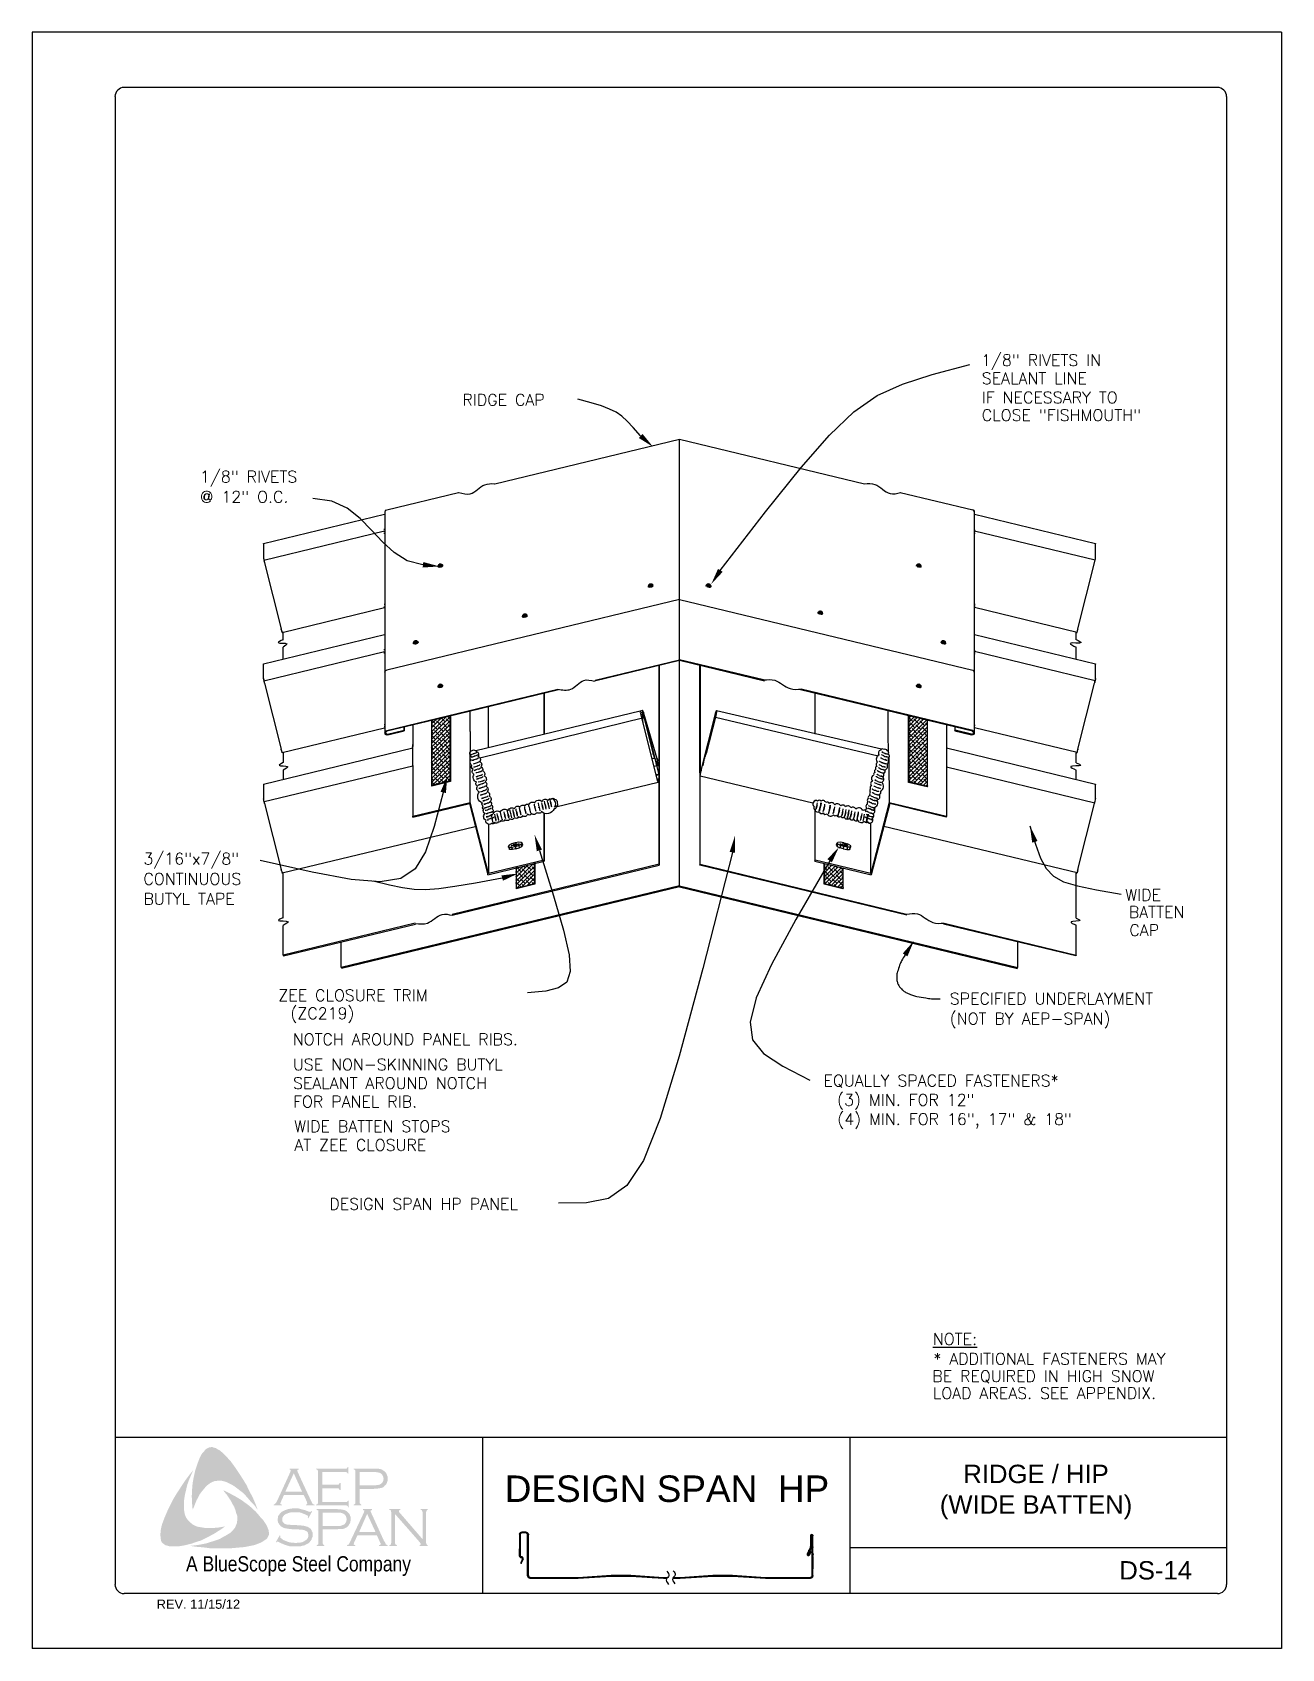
# Model space of a CAD drawing. Extents: x 128.5 to 137, y -26.1 to -15.1.
import ezdxf
from ezdxf.enums import TextEntityAlignment as Align

# ---------------------------------------------------------------- set-up
doc = ezdxf.new("R2010")
doc.units = 0
doc.header["$LTSCALE"] = 0.5
doc.header["$MEASUREMENT"] = 0
doc.layers.get('0').update_dxf_attribs({"linetype": 'CONTINUOUS'})
for name, color, linetype in [('BORDER', 9, 'CONTINUOUS'), ('DIM', 4, 'CONTINUOUS'), ('DWG', 2, 'CONTINUOUS'), ('LAYER_1', 160, 'CONTINUOUS')]:
    doc.layers.add(name, color=color, linetype=linetype)
doc.styles.add('ROMAND', font='romand.shx')
doc.styles.get("Standard").update_dxf_attribs({"font": 'romans.shx'})
doc.styles.add('STD', font='simplex.shx', dxfattribs={"height": 0.125})

msp = doc.modelspace()

# ---------------------------------------------------------------- texts
at = {"layer": 'BORDER', "attachment_point": 5, "style": 'ROMAND'}
for s, insert, char_height, width in [('\\pt1.375;{\\fArial|b0|i0|c0|p34;RIDGE / HIP\\P(WIDE BATTEN)}', (135.352, -25.049), 0.125, 2.50147), ('\\pt1.98;{\\fArial|b0|i0|c0|p34;DESIGN SPAN  HP }', (132.841, -25.028), 0.18, 2.50147), ('\\pt1.375;{\\fArial|b0|i0|c0|p34;DS-14}', (136.166, -25.583), 0.125, 0.60955), ('\\pt0.6875;{\\fArial|b0|i0|c0|p34;REV. 11/15/12}', (129.653, -25.813), 0.0625, 0.80556)]:
    msp.add_mtext(s, dxfattribs=dict(at, insert=insert, char_height=char_height, width=width))
at = {"layer": 'DIM'}
for s, height, p in [('1/8" RIVETS IN', 0.07875, (134.978, -17.386)), ('SEALANT LINE', 0.07875, (134.983, -17.509)), ('RIDGE CAP', 0.0788, (131.449, -17.656)), ('IF NECESSARY TO', 0.07875, (134.983, -17.64)), ('CLOSE "FISHMOUTH"', 0.07875, (134.983, -17.76)), ('1/8" RIVETS', 0.07875, (129.664, -18.179)), ('@ 12" O.C.', 0.0788, (129.664, -18.316)), ('3/16"x7/8"', 0.0788, (129.279, -20.779)), ('CONTINUOUS', 0.0788, (129.279, -20.916)), ('BUTYL TAPE', 0.0788, (129.279, -21.052)), (' WIDE', 0.0788, (135.905, -21.025)), ('BATTEN', 0.0788, (135.983, -21.142)), ('CAP', 0.0788, (135.987, -21.265)), ('ZEE CLOSURE TRIM', 0.07875, (130.197, -21.708)), ('SPECIFIED UNDERLAYMENT', 0.07875, (134.765, -21.731)), ('(NOT BY AEP-SPAN)', 0.07875, (134.765, -21.867)), ('NOTCH AROUND PANEL RIBS.', 0.07875, (130.295, -22.008)), ('USE NON-SKINNING BUTYL', 0.07875, (130.296, -22.179)), ('EQUALLY SPACED FASTENERS*', 0.07875, (133.906, -22.289)), ('SEALANT AROUND NOTCH', 0.07875, (130.297, -22.306)), ('(3) MIN. FOR 12"', 0.07875, (133.999, -22.42)), ('FOR PANEL RIB.', 0.07875, (130.297, -22.432)), ('WIDE BATTEN STOPS', 0.07875, (130.305, -22.6)), ('(4) MIN. FOR 16", 17" & 18"', 0.07875, (134, -22.551)), ('AT ZEE CLOSURE', 0.07875, (130.306, -22.727)), ('DESIGN SPAN HP PANEL', 0.07875, (130.544, -23.128)), ('%%UNOTE:', 0.0788, (134.65, -24.048)), ('* ADDITIONAL FASTENERS MAY', 0.07875, (134.654, -24.182)), ('BE REQUIRED IN HIGH SNOW', 0.07875, (134.646, -24.3)), ('LOAD AREAS. SEE APPENDIX.', 0.07875, (134.65, -24.416))]:
    msp.add_text(s, height=height, dxfattribs=at).set_placement(p)
msp.add_text('(ZC219)', height=0.0788, dxfattribs=at).set_placement((130.279, -21.791), align=Align.MIDDLE_LEFT)

# ---------------------------------------------------------------- blocks, each defined once
blk = doc.blocks.new('Blue Logo')
at = {"layer": 'LAYER_1'}
for points in [[(-1.711, 0.897), (-1.683, 0.858), (-1.657, 0.82), (-1.632, 0.781), (-1.606, 0.739), (-1.586, 0.696), (-1.564, 0.656), (-1.545, 0.611), (-1.529, 0.569), (-1.551, 0.599), (-1.578, 0.627), (-1.602, 0.656), (-1.628, 0.684), (-1.657, 0.706), (-1.687, 0.729), (-1.703, 0.739), (-1.719, 0.747), (-1.738, 0.757), (-1.756, 0.763), (-1.774, 0.767), (-1.788, 0.769), (-1.806, 0.767), (-1.823, 0.765), (-1.839, 0.759), (-1.853, 0.751), (-1.867, 0.741), (-1.879, 0.731), (-1.895, 0.712), (-1.91, 0.694), (-1.924, 0.676), (-1.934, 0.656), (-1.946, 0.633), (-1.954, 0.613), (-1.972, 0.569), (-1.976, 0.613), (-1.978, 0.662), (-1.976, 0.706), (-1.972, 0.753), (-1.964, 0.795), (-1.954, 0.84), (-1.94, 0.882), (-1.924, 0.923), (-1.912, 0.947), (-1.903, 0.959), (-1.893, 0.969), (-1.885, 0.98), (-1.873, 0.988), (-1.861, 0.994), (-1.847, 0.996), (-1.837, 0.996), (-1.827, 0.992), (-1.814, 0.99), (-1.806, 0.984), (-1.786, 0.973), (-1.77, 0.959), (-1.754, 0.943), (-1.738, 0.927), (-1.711, 0.897)], [(-2.029, 0.557), (-2.025, 0.538), (-2.019, 0.522), (-2.011, 0.508), (-1.999, 0.494), (-1.986, 0.482), (-1.972, 0.47), (-1.956, 0.461), (-1.94, 0.455), (-1.918, 0.451), (-1.893, 0.447), (-1.869, 0.445), (-1.845, 0.445), (-1.821, 0.447), (-1.796, 0.449), (-1.75, 0.457), (-1.788, 0.431), (-1.829, 0.405), (-1.871, 0.383), (-1.912, 0.362), (-1.956, 0.348), (-1.978, 0.34), (-2.003, 0.334), (-2.025, 0.328), (-2.049, 0.324), (-2.073, 0.32), (-2.096, 0.32), (-2.122, 0.32), (-2.132, 0.322), (-2.144, 0.326), (-2.156, 0.328), (-2.165, 0.334), (-2.175, 0.342), (-2.183, 0.35), (-2.187, 0.36), (-2.189, 0.37), (-2.191, 0.391), (-2.191, 0.411), (-2.189, 0.433), (-2.185, 0.453), (-2.179, 0.474), (-2.165, 0.512), (-2.146, 0.557), (-2.126, 0.599), (-2.104, 0.642), (-2.08, 0.682), (-2.053, 0.723), (-2.027, 0.763), (-1.999, 0.801), (-1.968, 0.84), (-1.997, 0.773), (-2.009, 0.739), (-2.017, 0.704), (-2.025, 0.67), (-2.031, 0.631), (-2.031, 0.613), (-2.031, 0.595), (-2.031, 0.575), (-2.029, 0.557)], [(-1.09, 0.716), (-1.09, 0.623), (-0.93, 0.623), (-0.924, 0.623), (-0.92, 0.627), (-0.916, 0.629), (-0.916, 0.633), (-0.91, 0.633), (-0.91, 0.587), (-0.916, 0.587), (-0.916, 0.593), (-0.92, 0.597), (-0.924, 0.599), (-0.93, 0.599), (-1.133, 0.599), (-1.133, 0.605), (-1.124, 0.607), (-1.122, 0.611), (-1.12, 0.613), (-1.12, 0.621), (-1.12, 0.83), (-1.12, 0.836), (-1.122, 0.84), (-1.126, 0.844), (-1.133, 0.844), (-1.133, 0.85), (-0.932, 0.85), (-0.926, 0.85), (-0.922, 0.852), (-0.92, 0.856), (-0.916, 0.862), (-0.912, 0.862), (-0.912, 0.816), (-0.916, 0.816), (-0.92, 0.822), (-0.922, 0.824), (-0.926, 0.826), (-0.932, 0.826), (-1.09, 0.826), (-1.09, 0.741), (-0.987, 0.741), (-0.981, 0.741), (-0.977, 0.743), (-0.973, 0.747), (-0.973, 0.753), (-0.965, 0.753), (-0.965, 0.704), (-0.973, 0.704), (-0.973, 0.71), (-0.977, 0.714), (-0.981, 0.716), (-0.987, 0.716), (-1.09, 0.716)], [(-1.47, 0.466), (-1.46, 0.443), (-1.456, 0.433), (-1.454, 0.419), (-1.452, 0.407), (-1.454, 0.397), (-1.46, 0.385), (-1.466, 0.374), (-1.483, 0.362), (-1.501, 0.35), (-1.519, 0.342), (-1.539, 0.334), (-1.559, 0.328), (-1.58, 0.324), (-1.62, 0.316), (-1.667, 0.312), (-1.711, 0.308), (-1.76, 0.308), (-1.806, 0.308), (-1.853, 0.308), (-1.899, 0.314), (-1.946, 0.318), (-1.99, 0.324), (-1.954, 0.328), (-1.914, 0.334), (-1.877, 0.342), (-1.839, 0.354), (-1.802, 0.366), (-1.786, 0.372), (-1.768, 0.383), (-1.752, 0.391), (-1.736, 0.401), (-1.719, 0.411), (-1.703, 0.425), (-1.693, 0.437), (-1.683, 0.449), (-1.677, 0.464), (-1.671, 0.48), (-1.669, 0.496), (-1.669, 0.512), (-1.669, 0.53), (-1.675, 0.544), (-1.681, 0.567), (-1.689, 0.589), (-1.701, 0.609), (-1.711, 0.629), (-1.725, 0.65), (-1.738, 0.67), (-1.766, 0.704), (-1.725, 0.684), (-1.683, 0.662), (-1.64, 0.636), (-1.6, 0.607), (-1.582, 0.593), (-1.564, 0.577), (-1.545, 0.559), (-1.529, 0.542), (-1.513, 0.522), (-1.497, 0.506), (-1.483, 0.486), (-1.47, 0.466)], [(-1.159, 0.559), (-1.185, 0.512), (-1.189, 0.514), (-1.187, 0.524), (-1.187, 0.528), (-1.189, 0.53), (-1.201, 0.536), (-1.22, 0.544), (-1.238, 0.551), (-1.258, 0.553), (-1.278, 0.553), (-1.294, 0.553), (-1.311, 0.551), (-1.325, 0.546), (-1.339, 0.54), (-1.349, 0.534), (-1.357, 0.524), (-1.361, 0.516), (-1.363, 0.504), (-1.363, 0.496), (-1.359, 0.488), (-1.353, 0.48), (-1.345, 0.474), (-1.335, 0.47), (-1.321, 0.468), (-1.278, 0.466), (-1.242, 0.464), (-1.216, 0.461), (-1.201, 0.457), (-1.187, 0.453), (-1.179, 0.447), (-1.173, 0.443), (-1.167, 0.437), (-1.163, 0.431), (-1.161, 0.423), (-1.157, 0.417), (-1.155, 0.407), (-1.155, 0.399), (-1.157, 0.383), (-1.161, 0.377), (-1.163, 0.368), (-1.167, 0.362), (-1.171, 0.356), (-1.183, 0.342), (-1.191, 0.338), (-1.201, 0.334), (-1.209, 0.328), (-1.222, 0.326), (-1.244, 0.32), (-1.27, 0.32), (-1.298, 0.32), (-1.313, 0.322), (-1.327, 0.326), (-1.351, 0.334), (-1.383, 0.348), (-1.394, 0.354), (-1.398, 0.352), (-1.402, 0.348), (-1.406, 0.35), (-1.379, 0.397), (-1.375, 0.393), (-1.377, 0.383), (-1.375, 0.381), (-1.371, 0.377), (-1.355, 0.364), (-1.335, 0.356), (-1.313, 0.348), (-1.292, 0.346), (-1.272, 0.344), (-1.25, 0.346), (-1.23, 0.348), (-1.213, 0.356), (-1.201, 0.364), (-1.193, 0.372), (-1.187, 0.381), (-1.185, 0.389), (-1.185, 0.397), (-1.187, 0.409), (-1.187, 0.413), (-1.191, 0.419), (-1.199, 0.425), (-1.211, 0.431), (-1.222, 0.433), (-1.23, 0.435), (-1.284, 0.437), (-1.313, 0.439), (-1.335, 0.443), (-1.349, 0.445), (-1.365, 0.453), (-1.371, 0.457), (-1.375, 0.461), (-1.381, 0.468), (-1.385, 0.474), (-1.39, 0.482), (-1.392, 0.488), (-1.394, 0.496), (-1.394, 0.502), (-1.392, 0.516), (-1.39, 0.528), (-1.383, 0.538), (-1.373, 0.549), (-1.365, 0.557), (-1.355, 0.561), (-1.345, 0.567), (-1.333, 0.571), (-1.321, 0.575), (-1.307, 0.577), (-1.292, 0.579), (-1.276, 0.579), (-1.252, 0.579), (-1.23, 0.573), (-1.207, 0.567), (-1.181, 0.557), (-1.173, 0.555), (-1.169, 0.557), (-1.165, 0.561), (-1.159, 0.559)], [(-0.596, 0.542), (-0.596, 0.346), (-0.594, 0.338), (-0.592, 0.334), (-0.588, 0.332), (-0.582, 0.328), (-0.582, 0.324), (-0.633, 0.324), (-0.633, 0.328), (-0.627, 0.332), (-0.623, 0.334), (-0.623, 0.338), (-0.621, 0.346), (-0.621, 0.553), (-0.623, 0.559), (-0.623, 0.565), (-0.627, 0.567), (-0.633, 0.569), (-0.633, 0.575), (-0.56, 0.575), (-0.56, 0.569), (-0.568, 0.565), (-0.568, 0.563), (-0.568, 0.561), (-0.568, 0.555), (-0.56, 0.546), (-0.408, 0.37), (-0.408, 0.553), (-0.41, 0.559), (-0.412, 0.565), (-0.414, 0.567), (-0.42, 0.569), (-0.42, 0.575), (-0.372, 0.575), (-0.372, 0.569), (-0.378, 0.567), (-0.38, 0.565), (-0.382, 0.559), (-0.384, 0.553), (-0.384, 0.346), (-0.382, 0.338), (-0.38, 0.334), (-0.378, 0.332), (-0.372, 0.328), (-0.372, 0.324), (-0.428, 0.324), (-0.428, 0.328), (-0.422, 0.332), (-0.42, 0.334), (-0.42, 0.336), (-0.422, 0.342), (-0.428, 0.35), (-0.596, 0.542)]]:
    blk.add_hatch(color=7, dxfattribs=at).paths.add_polyline_path(points)
h = blk.add_hatch(color=7, dxfattribs=at)
edge = h.paths.add_edge_path(flags=16)
edge.add_spline(control_points=[(-1.228, 0.694), (-1.228, 0.694), (-1.284, 0.818), (-1.284, 0.818), (-1.284, 0.818), (-1.341, 0.694), (-1.341, 0.694), (-1.341, 0.694), (-1.228, 0.694), (-1.228, 0.694), (-1.228, 0.694), (-1.228, 0.694), (-1.228, 0.694), (-1.228, 0.694), (-1.228, 0.694), (-1.228, 0.694)], knot_values=[0, 0, 0, 0, 1, 1, 1, 2, 2, 2, 3, 3, 3, 4, 4, 4, 5, 5, 5, 5], degree=3, periodic=0)
edge = h.paths.add_edge_path()
edge.add_spline(control_points=[(-1.216, 0.67), (-1.216, 0.67), (-1.351, 0.67), (-1.351, 0.67), (-1.351, 0.67), (-1.373, 0.621), (-1.373, 0.621), (-1.373, 0.621), (-1.373, 0.621), (-1.373, 0.621), (-1.373, 0.621), (-1.375, 0.613), (-1.375, 0.613), (-1.375, 0.613), (-1.375, 0.613), (-1.375, 0.613), (-1.375, 0.613), (-1.375, 0.611), (-1.375, 0.611), (-1.375, 0.611), (-1.373, 0.607), (-1.373, 0.607), (-1.373, 0.607), (-1.365, 0.605), (-1.365, 0.605), (-1.365, 0.605), (-1.365, 0.599), (-1.365, 0.599), (-1.365, 0.599), (-1.42, 0.599), (-1.42, 0.599), (-1.42, 0.599), (-1.42, 0.605), (-1.42, 0.605), (-1.42, 0.605), (-1.42, 0.605), (-1.42, 0.605), (-1.42, 0.605), (-1.414, 0.607), (-1.414, 0.607), (-1.414, 0.607), (-1.41, 0.611), (-1.41, 0.611), (-1.41, 0.611), (-1.41, 0.611), (-1.41, 0.611), (-1.41, 0.611), (-1.404, 0.617), (-1.404, 0.617), (-1.404, 0.617), (-1.398, 0.629), (-1.398, 0.629), (-1.398, 0.629), (-1.307, 0.828), (-1.307, 0.828), (-1.307, 0.828), (-1.307, 0.828), (-1.307, 0.828), (-1.307, 0.828), (-1.305, 0.836), (-1.305, 0.836), (-1.305, 0.836), (-1.305, 0.836), (-1.305, 0.836), (-1.305, 0.836), (-1.305, 0.84), (-1.305, 0.84), (-1.305, 0.84), (-1.307, 0.842), (-1.307, 0.842), (-1.307, 0.842), (-1.313, 0.844), (-1.313, 0.844), (-1.313, 0.844), (-1.313, 0.85), (-1.313, 0.85), (-1.313, 0.85), (-1.25, 0.85), (-1.25, 0.85), (-1.25, 0.85), (-1.25, 0.844), (-1.25, 0.844), (-1.25, 0.844), (-1.25, 0.844), (-1.25, 0.844), (-1.25, 0.844), (-1.258, 0.842), (-1.258, 0.842), (-1.258, 0.842), (-1.26, 0.84), (-1.26, 0.84), (-1.26, 0.84), (-1.26, 0.836), (-1.26, 0.836), (-1.26, 0.836), (-1.26, 0.836), (-1.26, 0.836), (-1.26, 0.836), (-1.258, 0.828), (-1.258, 0.828), (-1.258, 0.828), (-1.169, 0.636), (-1.169, 0.636), (-1.169, 0.636), (-1.169, 0.636), (-1.169, 0.636), (-1.169, 0.636), (-1.161, 0.621), (-1.161, 0.621), (-1.161, 0.621), (-1.157, 0.611), (-1.157, 0.611), (-1.157, 0.611), (-1.157, 0.611), (-1.157, 0.611), (-1.157, 0.611), (-1.153, 0.607), (-1.153, 0.607), (-1.153, 0.607), (-1.143, 0.605), (-1.143, 0.605), (-1.143, 0.605), (-1.143, 0.599), (-1.143, 0.599), (-1.143, 0.599), (-1.201, 0.599), (-1.201, 0.599), (-1.201, 0.599), (-1.201, 0.605), (-1.201, 0.605), (-1.201, 0.605), (-1.201, 0.605), (-1.201, 0.605), (-1.201, 0.605), (-1.197, 0.607), (-1.197, 0.607), (-1.197, 0.607), (-1.195, 0.607), (-1.195, 0.607), (-1.195, 0.607), (-1.193, 0.611), (-1.193, 0.611), (-1.193, 0.611), (-1.191, 0.613), (-1.191, 0.613), (-1.191, 0.613), (-1.191, 0.613), (-1.191, 0.613), (-1.191, 0.613), (-1.193, 0.617), (-1.193, 0.617), (-1.193, 0.617), (-1.195, 0.625), (-1.195, 0.625), (-1.195, 0.625), (-1.216, 0.67), (-1.216, 0.67), (-1.216, 0.67), (-1.216, 0.67), (-1.216, 0.67), (-1.216, 0.67), (-1.216, 0.67), (-1.216, 0.67)], knot_values=[0, 0, 0, 0, 1, 1, 1, 2, 2, 2, 3, 3, 3, 4, 4, 4, 5, 5, 5, 6, 6, 6, 7, 7, 7, 8, 8, 8, 9, 9, 9, 10, 10, 10, 11, 11, 11, 12, 12, 12, 13, 13, 13, 14, 14, 14, 15, 15, 15, 16, 16, 16, 17, 17, 17, 18, 18, 18, 19, 19, 19, 20, 20, 20, 21, 21, 21, 22, 22, 22, 23, 23, 23, 24, 24, 24, 25, 25, 25, 26, 26, 26, 27, 27, 27, 28, 28, 28, 29, 29, 29, 30, 30, 30, 31, 31, 31, 32, 32, 32, 33, 33, 33, 34, 34, 34, 35, 35, 35, 36, 36, 36, 37, 37, 37, 38, 38, 38, 39, 39, 39, 40, 40, 40, 41, 41, 41, 42, 42, 42, 43, 43, 43, 44, 44, 44, 45, 45, 45, 46, 46, 46, 47, 47, 47, 48, 48, 48, 49, 49, 49, 50, 50, 50, 51, 51, 51, 52, 52, 52, 53, 53, 53, 54, 54, 54, 54], degree=3, periodic=0)
h = blk.add_hatch(color=7, dxfattribs=at)
edge = h.paths.add_edge_path(flags=16)
edge.add_spline(control_points=[(-0.835, 0.737), (-0.835, 0.737), (-0.742, 0.737), (-0.742, 0.737), (-0.742, 0.737), (-0.742, 0.737), (-0.742, 0.737), (-0.742, 0.737), (-0.724, 0.737), (-0.724, 0.737), (-0.724, 0.737), (-0.71, 0.739), (-0.71, 0.739), (-0.71, 0.739), (-0.71, 0.739), (-0.71, 0.739), (-0.71, 0.739), (-0.7, 0.741), (-0.7, 0.741), (-0.7, 0.741), (-0.693, 0.745), (-0.693, 0.745), (-0.693, 0.745), (-0.693, 0.745), (-0.693, 0.745), (-0.693, 0.745), (-0.685, 0.751), (-0.685, 0.751), (-0.685, 0.751), (-0.679, 0.759), (-0.679, 0.759), (-0.679, 0.759), (-0.675, 0.769), (-0.675, 0.769), (-0.675, 0.769), (-0.673, 0.781), (-0.673, 0.781), (-0.673, 0.781), (-0.673, 0.781), (-0.673, 0.781), (-0.673, 0.781), (-0.675, 0.793), (-0.675, 0.793), (-0.675, 0.793), (-0.679, 0.803), (-0.679, 0.803), (-0.679, 0.803), (-0.685, 0.812), (-0.685, 0.812), (-0.685, 0.812), (-0.693, 0.818), (-0.693, 0.818), (-0.693, 0.818), (-0.693, 0.818), (-0.693, 0.818), (-0.693, 0.818), (-0.7, 0.822), (-0.7, 0.822), (-0.7, 0.822), (-0.71, 0.824), (-0.71, 0.824), (-0.71, 0.824), (-0.71, 0.824), (-0.71, 0.824), (-0.71, 0.824), (-0.724, 0.826), (-0.724, 0.826), (-0.724, 0.826), (-0.742, 0.826), (-0.742, 0.826), (-0.742, 0.826), (-0.835, 0.826), (-0.835, 0.826), (-0.835, 0.826), (-0.835, 0.737), (-0.835, 0.737), (-0.835, 0.737), (-0.835, 0.737), (-0.835, 0.737), (-0.835, 0.737), (-0.835, 0.737), (-0.835, 0.737)], knot_values=[0, 0, 0, 0, 1, 1, 1, 2, 2, 2, 3, 3, 3, 4, 4, 4, 5, 5, 5, 6, 6, 6, 7, 7, 7, 8, 8, 8, 9, 9, 9, 10, 10, 10, 11, 11, 11, 12, 12, 12, 13, 13, 13, 14, 14, 14, 15, 15, 15, 16, 16, 16, 17, 17, 17, 18, 18, 18, 19, 19, 19, 20, 20, 20, 21, 21, 21, 22, 22, 22, 23, 23, 23, 24, 24, 24, 25, 25, 25, 26, 26, 26, 27, 27, 27, 27], degree=3, periodic=0)
edge = h.paths.add_edge_path()
edge.add_spline(control_points=[(-0.835, 0.712), (-0.835, 0.712), (-0.835, 0.619), (-0.835, 0.619), (-0.835, 0.619), (-0.835, 0.619), (-0.835, 0.619), (-0.835, 0.619), (-0.835, 0.613), (-0.835, 0.613), (-0.835, 0.613), (-0.833, 0.611), (-0.833, 0.611), (-0.833, 0.611), (-0.833, 0.611), (-0.833, 0.611), (-0.833, 0.611), (-0.829, 0.607), (-0.829, 0.607), (-0.829, 0.607), (-0.825, 0.605), (-0.825, 0.605), (-0.825, 0.605), (-0.825, 0.599), (-0.825, 0.599), (-0.825, 0.599), (-0.876, 0.599), (-0.876, 0.599), (-0.876, 0.599), (-0.876, 0.605), (-0.876, 0.605), (-0.876, 0.605), (-0.876, 0.605), (-0.876, 0.605), (-0.876, 0.605), (-0.872, 0.607), (-0.872, 0.607), (-0.872, 0.607), (-0.867, 0.611), (-0.867, 0.611), (-0.867, 0.611), (-0.867, 0.611), (-0.867, 0.611), (-0.867, 0.611), (-0.865, 0.613), (-0.865, 0.613), (-0.865, 0.613), (-0.865, 0.619), (-0.865, 0.619), (-0.865, 0.619), (-0.865, 0.832), (-0.865, 0.832), (-0.865, 0.832), (-0.865, 0.832), (-0.865, 0.832), (-0.865, 0.832), (-0.865, 0.836), (-0.865, 0.836), (-0.865, 0.836), (-0.867, 0.84), (-0.867, 0.84), (-0.867, 0.84), (-0.867, 0.84), (-0.867, 0.84), (-0.867, 0.84), (-0.872, 0.844), (-0.872, 0.844), (-0.872, 0.844), (-0.876, 0.844), (-0.876, 0.844), (-0.876, 0.844), (-0.876, 0.85), (-0.876, 0.85), (-0.876, 0.85), (-0.744, 0.85), (-0.744, 0.85), (-0.744, 0.85), (-0.744, 0.85), (-0.744, 0.85), (-0.744, 0.85), (-0.72, 0.85), (-0.72, 0.85), (-0.72, 0.85), (-0.7, 0.848), (-0.7, 0.848), (-0.7, 0.848), (-0.7, 0.848), (-0.7, 0.848), (-0.7, 0.848), (-0.685, 0.844), (-0.685, 0.844), (-0.685, 0.844), (-0.673, 0.836), (-0.673, 0.836), (-0.673, 0.836), (-0.673, 0.836), (-0.673, 0.836), (-0.673, 0.836), (-0.667, 0.832), (-0.667, 0.832), (-0.667, 0.832), (-0.663, 0.828), (-0.663, 0.828), (-0.663, 0.828), (-0.653, 0.816), (-0.653, 0.816), (-0.653, 0.816), (-0.653, 0.816), (-0.653, 0.816), (-0.653, 0.816), (-0.651, 0.808), (-0.651, 0.808), (-0.651, 0.808), (-0.647, 0.799), (-0.647, 0.799), (-0.647, 0.799), (-0.645, 0.791), (-0.645, 0.791), (-0.645, 0.791), (-0.645, 0.781), (-0.645, 0.781), (-0.645, 0.781), (-0.645, 0.781), (-0.645, 0.781), (-0.645, 0.781), (-0.645, 0.769), (-0.645, 0.769), (-0.645, 0.769), (-0.649, 0.759), (-0.649, 0.759), (-0.649, 0.759), (-0.653, 0.747), (-0.653, 0.747), (-0.653, 0.747), (-0.659, 0.739), (-0.659, 0.739), (-0.659, 0.739), (-0.659, 0.739), (-0.659, 0.739), (-0.659, 0.739), (-0.667, 0.733), (-0.667, 0.733), (-0.667, 0.733), (-0.673, 0.725), (-0.673, 0.725), (-0.673, 0.725), (-0.681, 0.721), (-0.681, 0.721), (-0.681, 0.721), (-0.691, 0.718), (-0.691, 0.718), (-0.691, 0.718), (-0.691, 0.718), (-0.691, 0.718), (-0.691, 0.718), (-0.702, 0.716), (-0.702, 0.716), (-0.702, 0.716), (-0.714, 0.714), (-0.714, 0.714), (-0.714, 0.714), (-0.744, 0.712), (-0.744, 0.712), (-0.744, 0.712), (-0.835, 0.712), (-0.835, 0.712), (-0.835, 0.712), (-0.835, 0.712), (-0.835, 0.712), (-0.835, 0.712), (-0.835, 0.712), (-0.835, 0.712)], knot_values=[0, 0, 0, 0, 1, 1, 1, 2, 2, 2, 3, 3, 3, 4, 4, 4, 5, 5, 5, 6, 6, 6, 7, 7, 7, 8, 8, 8, 9, 9, 9, 10, 10, 10, 11, 11, 11, 12, 12, 12, 13, 13, 13, 14, 14, 14, 15, 15, 15, 16, 16, 16, 17, 17, 17, 18, 18, 18, 19, 19, 19, 20, 20, 20, 21, 21, 21, 22, 22, 22, 23, 23, 23, 24, 24, 24, 25, 25, 25, 26, 26, 26, 27, 27, 27, 28, 28, 28, 29, 29, 29, 30, 30, 30, 31, 31, 31, 32, 32, 32, 33, 33, 33, 34, 34, 34, 35, 35, 35, 36, 36, 36, 37, 37, 37, 38, 38, 38, 39, 39, 39, 40, 40, 40, 41, 41, 41, 42, 42, 42, 43, 43, 43, 44, 44, 44, 45, 45, 45, 46, 46, 46, 47, 47, 47, 48, 48, 48, 49, 49, 49, 50, 50, 50, 51, 51, 51, 52, 52, 52, 53, 53, 53, 54, 54, 54, 55, 55, 55, 56, 56, 56, 57, 57, 57, 57], degree=3, periodic=0)
h = blk.add_hatch(color=7, dxfattribs=at)
edge = h.paths.add_edge_path(flags=16)
edge.add_spline(control_points=[(-1.088, 0.459), (-1.088, 0.459), (-0.993, 0.459), (-0.993, 0.459), (-0.993, 0.459), (-0.993, 0.459), (-0.993, 0.459), (-0.993, 0.459), (-0.975, 0.459), (-0.975, 0.459), (-0.975, 0.459), (-0.963, 0.461), (-0.963, 0.461), (-0.963, 0.461), (-0.963, 0.461), (-0.963, 0.461), (-0.963, 0.461), (-0.952, 0.466), (-0.952, 0.466), (-0.952, 0.466), (-0.944, 0.468), (-0.944, 0.468), (-0.944, 0.468), (-0.944, 0.468), (-0.944, 0.468), (-0.944, 0.468), (-0.936, 0.474), (-0.936, 0.474), (-0.936, 0.474), (-0.93, 0.484), (-0.93, 0.484), (-0.93, 0.484), (-0.926, 0.494), (-0.926, 0.494), (-0.926, 0.494), (-0.924, 0.506), (-0.924, 0.506), (-0.924, 0.506), (-0.924, 0.506), (-0.924, 0.506), (-0.924, 0.506), (-0.926, 0.516), (-0.926, 0.516), (-0.926, 0.516), (-0.93, 0.528), (-0.93, 0.528), (-0.93, 0.528), (-0.936, 0.536), (-0.936, 0.536), (-0.936, 0.536), (-0.944, 0.542), (-0.944, 0.542), (-0.944, 0.542), (-0.944, 0.542), (-0.944, 0.542), (-0.944, 0.542), (-0.952, 0.546), (-0.952, 0.546), (-0.952, 0.546), (-0.963, 0.549), (-0.963, 0.549), (-0.963, 0.549), (-0.963, 0.549), (-0.963, 0.549), (-0.963, 0.549), (-0.975, 0.551), (-0.975, 0.551), (-0.975, 0.551), (-0.993, 0.551), (-0.993, 0.551), (-0.993, 0.551), (-1.088, 0.551), (-1.088, 0.551), (-1.088, 0.551), (-1.088, 0.459), (-1.088, 0.459), (-1.088, 0.459), (-1.088, 0.459), (-1.088, 0.459), (-1.088, 0.459), (-1.088, 0.459), (-1.088, 0.459)], knot_values=[0, 0, 0, 0, 1, 1, 1, 2, 2, 2, 3, 3, 3, 4, 4, 4, 5, 5, 5, 6, 6, 6, 7, 7, 7, 8, 8, 8, 9, 9, 9, 10, 10, 10, 11, 11, 11, 12, 12, 12, 13, 13, 13, 14, 14, 14, 15, 15, 15, 16, 16, 16, 17, 17, 17, 18, 18, 18, 19, 19, 19, 20, 20, 20, 21, 21, 21, 22, 22, 22, 23, 23, 23, 24, 24, 24, 25, 25, 25, 26, 26, 26, 27, 27, 27, 27], degree=3, periodic=0)
edge = h.paths.add_edge_path()
edge.add_spline(control_points=[(-1.088, 0.437), (-1.088, 0.437), (-1.088, 0.342), (-1.088, 0.342), (-1.088, 0.342), (-1.088, 0.342), (-1.088, 0.342), (-1.088, 0.342), (-1.086, 0.338), (-1.086, 0.338), (-1.086, 0.338), (-1.084, 0.334), (-1.084, 0.334), (-1.084, 0.334), (-1.084, 0.334), (-1.084, 0.334), (-1.084, 0.334), (-1.082, 0.332), (-1.082, 0.332), (-1.082, 0.332), (-1.076, 0.328), (-1.076, 0.328), (-1.076, 0.328), (-1.076, 0.324), (-1.076, 0.324), (-1.076, 0.324), (-1.128, 0.324), (-1.128, 0.324), (-1.128, 0.324), (-1.128, 0.328), (-1.128, 0.328), (-1.128, 0.328), (-1.128, 0.328), (-1.128, 0.328), (-1.128, 0.328), (-1.122, 0.332), (-1.122, 0.332), (-1.122, 0.332), (-1.118, 0.334), (-1.118, 0.334), (-1.118, 0.334), (-1.118, 0.334), (-1.118, 0.334), (-1.118, 0.334), (-1.118, 0.338), (-1.118, 0.338), (-1.118, 0.338), (-1.116, 0.342), (-1.116, 0.342), (-1.116, 0.342), (-1.116, 0.557), (-1.116, 0.557), (-1.116, 0.557), (-1.116, 0.557), (-1.116, 0.557), (-1.116, 0.557), (-1.118, 0.561), (-1.118, 0.561), (-1.118, 0.561), (-1.118, 0.565), (-1.118, 0.565), (-1.118, 0.565), (-1.118, 0.565), (-1.118, 0.565), (-1.118, 0.565), (-1.122, 0.567), (-1.122, 0.567), (-1.122, 0.567), (-1.128, 0.569), (-1.128, 0.569), (-1.128, 0.569), (-1.128, 0.575), (-1.128, 0.575), (-1.128, 0.575), (-0.997, 0.575), (-0.997, 0.575), (-0.997, 0.575), (-0.997, 0.575), (-0.997, 0.575), (-0.997, 0.575), (-0.973, 0.573), (-0.973, 0.573), (-0.973, 0.573), (-0.952, 0.571), (-0.952, 0.571), (-0.952, 0.571), (-0.952, 0.571), (-0.952, 0.571), (-0.952, 0.571), (-0.938, 0.567), (-0.938, 0.567), (-0.938, 0.567), (-0.924, 0.561), (-0.924, 0.561), (-0.924, 0.561), (-0.924, 0.561), (-0.924, 0.561), (-0.924, 0.561), (-0.92, 0.557), (-0.92, 0.557), (-0.92, 0.557), (-0.914, 0.551), (-0.914, 0.551), (-0.914, 0.551), (-0.904, 0.54), (-0.904, 0.54), (-0.904, 0.54), (-0.904, 0.54), (-0.904, 0.54), (-0.904, 0.54), (-0.902, 0.532), (-0.902, 0.532), (-0.902, 0.532), (-0.898, 0.522), (-0.898, 0.522), (-0.898, 0.522), (-0.896, 0.516), (-0.896, 0.516), (-0.896, 0.516), (-0.896, 0.506), (-0.896, 0.506), (-0.896, 0.506), (-0.896, 0.506), (-0.896, 0.506), (-0.896, 0.506), (-0.898, 0.494), (-0.898, 0.494), (-0.898, 0.494), (-0.9, 0.482), (-0.9, 0.482), (-0.9, 0.482), (-0.906, 0.472), (-0.906, 0.472), (-0.906, 0.472), (-0.912, 0.461), (-0.912, 0.461), (-0.912, 0.461), (-0.912, 0.461), (-0.912, 0.461), (-0.912, 0.461), (-0.918, 0.455), (-0.918, 0.455), (-0.918, 0.455), (-0.926, 0.449), (-0.926, 0.449), (-0.926, 0.449), (-0.934, 0.445), (-0.934, 0.445), (-0.934, 0.445), (-0.944, 0.441), (-0.944, 0.441), (-0.944, 0.441), (-0.944, 0.441), (-0.944, 0.441), (-0.944, 0.441), (-0.952, 0.439), (-0.952, 0.439), (-0.952, 0.439), (-0.965, 0.439), (-0.965, 0.439), (-0.965, 0.439), (-0.997, 0.437), (-0.997, 0.437), (-0.997, 0.437), (-1.088, 0.437), (-1.088, 0.437), (-1.088, 0.437), (-1.088, 0.437), (-1.088, 0.437), (-1.088, 0.437), (-1.088, 0.437), (-1.088, 0.437)], knot_values=[0, 0, 0, 0, 1, 1, 1, 2, 2, 2, 3, 3, 3, 4, 4, 4, 5, 5, 5, 6, 6, 6, 7, 7, 7, 8, 8, 8, 9, 9, 9, 10, 10, 10, 11, 11, 11, 12, 12, 12, 13, 13, 13, 14, 14, 14, 15, 15, 15, 16, 16, 16, 17, 17, 17, 18, 18, 18, 19, 19, 19, 20, 20, 20, 21, 21, 21, 22, 22, 22, 23, 23, 23, 24, 24, 24, 25, 25, 25, 26, 26, 26, 27, 27, 27, 28, 28, 28, 29, 29, 29, 30, 30, 30, 31, 31, 31, 32, 32, 32, 33, 33, 33, 34, 34, 34, 35, 35, 35, 36, 36, 36, 37, 37, 37, 38, 38, 38, 39, 39, 39, 40, 40, 40, 41, 41, 41, 42, 42, 42, 43, 43, 43, 44, 44, 44, 45, 45, 45, 46, 46, 46, 47, 47, 47, 48, 48, 48, 49, 49, 49, 50, 50, 50, 51, 51, 51, 52, 52, 52, 53, 53, 53, 54, 54, 54, 55, 55, 55, 56, 56, 56, 57, 57, 57, 57], degree=3, periodic=0)
h = blk.add_hatch(color=7, dxfattribs=at)
edge = h.paths.add_edge_path(flags=16)
edge.add_spline(control_points=[(-0.728, 0.419), (-0.728, 0.419), (-0.785, 0.542), (-0.785, 0.542), (-0.785, 0.542), (-0.839, 0.419), (-0.839, 0.419), (-0.839, 0.419), (-0.728, 0.419), (-0.728, 0.419), (-0.728, 0.419), (-0.728, 0.419), (-0.728, 0.419), (-0.728, 0.419), (-0.728, 0.419), (-0.728, 0.419)], knot_values=[0, 0, 0, 0, 1, 1, 1, 2, 2, 2, 3, 3, 3, 4, 4, 4, 5, 5, 5, 5], degree=3, periodic=0)
edge = h.paths.add_edge_path()
edge.add_spline(control_points=[(-0.718, 0.395), (-0.718, 0.395), (-0.851, 0.395), (-0.851, 0.395), (-0.851, 0.395), (-0.874, 0.346), (-0.874, 0.346), (-0.874, 0.346), (-0.874, 0.346), (-0.874, 0.346), (-0.874, 0.346), (-0.876, 0.336), (-0.876, 0.336), (-0.876, 0.336), (-0.876, 0.336), (-0.876, 0.336), (-0.876, 0.336), (-0.876, 0.334), (-0.876, 0.334), (-0.876, 0.334), (-0.874, 0.332), (-0.874, 0.332), (-0.874, 0.332), (-0.865, 0.328), (-0.865, 0.328), (-0.865, 0.328), (-0.865, 0.324), (-0.865, 0.324), (-0.865, 0.324), (-0.922, 0.324), (-0.922, 0.324), (-0.922, 0.324), (-0.922, 0.328), (-0.922, 0.328), (-0.922, 0.328), (-0.922, 0.328), (-0.922, 0.328), (-0.922, 0.328), (-0.916, 0.332), (-0.916, 0.332), (-0.916, 0.332), (-0.91, 0.334), (-0.91, 0.334), (-0.91, 0.334), (-0.91, 0.334), (-0.91, 0.334), (-0.91, 0.334), (-0.906, 0.342), (-0.906, 0.342), (-0.906, 0.342), (-0.9, 0.354), (-0.9, 0.354), (-0.9, 0.354), (-0.807, 0.551), (-0.807, 0.551), (-0.807, 0.551), (-0.807, 0.551), (-0.807, 0.551), (-0.807, 0.551), (-0.805, 0.561), (-0.805, 0.561), (-0.805, 0.561), (-0.805, 0.561), (-0.805, 0.561), (-0.805, 0.561), (-0.805, 0.565), (-0.805, 0.565), (-0.805, 0.565), (-0.807, 0.565), (-0.807, 0.565), (-0.807, 0.565), (-0.813, 0.569), (-0.813, 0.569), (-0.813, 0.569), (-0.813, 0.575), (-0.813, 0.575), (-0.813, 0.575), (-0.752, 0.575), (-0.752, 0.575), (-0.752, 0.575), (-0.752, 0.569), (-0.752, 0.569), (-0.752, 0.569), (-0.752, 0.569), (-0.752, 0.569), (-0.752, 0.569), (-0.758, 0.565), (-0.758, 0.565), (-0.758, 0.565), (-0.76, 0.565), (-0.76, 0.565), (-0.76, 0.565), (-0.762, 0.561), (-0.762, 0.561), (-0.762, 0.561), (-0.762, 0.561), (-0.762, 0.561), (-0.762, 0.561), (-0.758, 0.551), (-0.758, 0.551), (-0.758, 0.551), (-0.671, 0.36), (-0.671, 0.36), (-0.671, 0.36), (-0.671, 0.36), (-0.671, 0.36), (-0.671, 0.36), (-0.661, 0.344), (-0.661, 0.344), (-0.661, 0.344), (-0.657, 0.334), (-0.657, 0.334), (-0.657, 0.334), (-0.657, 0.334), (-0.657, 0.334), (-0.657, 0.334), (-0.651, 0.332), (-0.651, 0.332), (-0.651, 0.332), (-0.645, 0.328), (-0.645, 0.328), (-0.645, 0.328), (-0.645, 0.324), (-0.645, 0.324), (-0.645, 0.324), (-0.704, 0.324), (-0.704, 0.324), (-0.704, 0.324), (-0.704, 0.328), (-0.704, 0.328), (-0.704, 0.328), (-0.704, 0.328), (-0.704, 0.328), (-0.704, 0.328), (-0.7, 0.33), (-0.7, 0.33), (-0.7, 0.33), (-0.695, 0.332), (-0.695, 0.332), (-0.695, 0.332), (-0.693, 0.334), (-0.693, 0.334), (-0.693, 0.334), (-0.693, 0.338), (-0.693, 0.338), (-0.693, 0.338), (-0.693, 0.338), (-0.693, 0.338), (-0.693, 0.338), (-0.693, 0.342), (-0.693, 0.342), (-0.693, 0.342), (-0.697, 0.348), (-0.697, 0.348), (-0.697, 0.348), (-0.718, 0.395), (-0.718, 0.395), (-0.718, 0.395), (-0.718, 0.395), (-0.718, 0.395), (-0.718, 0.395), (-0.718, 0.395), (-0.718, 0.395)], knot_values=[0, 0, 0, 0, 1, 1, 1, 2, 2, 2, 3, 3, 3, 4, 4, 4, 5, 5, 5, 6, 6, 6, 7, 7, 7, 8, 8, 8, 9, 9, 9, 10, 10, 10, 11, 11, 11, 12, 12, 12, 13, 13, 13, 14, 14, 14, 15, 15, 15, 16, 16, 16, 17, 17, 17, 18, 18, 18, 19, 19, 19, 20, 20, 20, 21, 21, 21, 22, 22, 22, 23, 23, 23, 24, 24, 24, 25, 25, 25, 26, 26, 26, 27, 27, 27, 28, 28, 28, 29, 29, 29, 30, 30, 30, 31, 31, 31, 32, 32, 32, 33, 33, 33, 34, 34, 34, 35, 35, 35, 36, 36, 36, 37, 37, 37, 38, 38, 38, 39, 39, 39, 40, 40, 40, 41, 41, 41, 42, 42, 42, 43, 43, 43, 44, 44, 44, 45, 45, 45, 46, 46, 46, 47, 47, 47, 48, 48, 48, 49, 49, 49, 50, 50, 50, 51, 51, 51, 52, 52, 52, 53, 53, 53, 54, 54, 54, 54], degree=3, periodic=0)
at = {"insert": (-2.017, 0.254), "char_height": 0.10359, "width": 1.55518, "attachment_point": 1, "style": 'STD'}
blk.add_mtext('{\\fArial Narrow|b0|i0|c0|p34;A BlueScope Steel Company}', dxfattribs=at)

# ---------------------------------------------------------------- hatches: boundary and pattern name
at = {"layer": 'DWG'}
h = msp.add_hatch(dxfattribs=at)
h.set_pattern_fill('ANSI38', color=46, scale=0.15)
h.set_pattern_definition([(45, (9.3305, 0), (-0.0132582521, 0.0132582521), []), (135, (9.3305, 0), (-0.0397747564, 0.0132582521), [0.046875, -0.028125])])
h.paths.add_polyline_path([(131.239, -20.239), (131.367, -20.208), (131.367, -19.768), (131.346, -19.773), (131.239, -19.799)])
h.paths.add_polyline_path([(131.942, -20.907), (131.942, -20.771), (131.814, -20.802), (131.814, -20.939)])
h.paths.add_polyline_path([(134.614, -19.798), (134.486, -19.768), (134.486, -20.214), (134.614, -20.246)])
h.paths.add_polyline_path([(134.04, -20.939), (134.04, -20.802), (133.934, -20.777), (133.912, -20.816), (133.912, -20.907)])

# ---------------------------------------------------------------- linework, layer by layer
at = {"layer": 'BORDER'}
for p, q in [((137.023, -15.115), (128.523, -15.115)), ((128.523, -15.115), (128.523, -26.115)), ((137.023, -15.115), (137.023, -26.115)), ((136.586, -15.49), (129.148, -15.49)), ((129.086, -15.553), (129.086, -25.678)), ((136.648, -15.553), (136.648, -25.678)), ((136.648, -24.678), (129.086, -24.678)), ((131.586, -24.678), (131.586, -25.74)), ((134.086, -24.678), (134.086, -25.74)), ((131.837, -25.339), (131.837, -25.482)), ((131.842, -25.339), (131.842, -25.482)), ((131.881, -25.323), (131.853, -25.323)), ((131.881, -25.328), (131.853, -25.328)), ((131.892, -25.619), (131.892, -25.339)), ((131.898, -25.619), (131.898, -25.339)), ((133.818, -25.346), (133.818, -25.421)), ((133.823, -25.346), (133.823, -25.421)), ((133.826, -25.343), (133.826, -25.343)), ((133.829, -25.619), (133.829, -25.346)), ((133.834, -25.619), (133.834, -25.346)), ((131.837, -25.482), (131.837, -25.435)), ((131.858, -25.505), (131.846, -25.531)), ((131.85, -25.489), (131.851, -25.489)), ((131.85, -25.494), (131.851, -25.494)), ((131.863, -25.507), (131.85, -25.533)), ((133.817, -25.426), (133.796, -25.47)), ((133.8, -25.482), (133.8, -25.482)), ((133.821, -25.428), (133.801, -25.473)), ((133.802, -25.477), (133.802, -25.477)), ((133.806, -25.475), (133.817, -25.451)), ((133.811, -25.478), (133.822, -25.454)), ((133.822, -25.454), (133.817, -25.451)), ((133.834, -25.489), (133.834, -25.572)), ((136.648, -25.428), (134.086, -25.428)), ((131.85, -25.533), (131.846, -25.531)), ((132.237, -25.63), (132.461, -25.615)), ((132.237, -25.636), (132.461, -25.621)), ((132.461, -25.615), (132.595, -25.615)), ((132.461, -25.621), (132.595, -25.621)), ((132.595, -25.615), (132.818, -25.63)), ((132.595, -25.621), (132.818, -25.636)), ((132.931, -25.63), (133.154, -25.615)), ((132.931, -25.636), (133.154, -25.621)), ((133.154, -25.615), (133.288, -25.615)), ((133.154, -25.621), (133.288, -25.621)), ((133.288, -25.615), (133.512, -25.63)), ((133.288, -25.621), (133.512, -25.636)), ((131.909, -25.63), (132.237, -25.63)), ((131.909, -25.636), (132.237, -25.636)), ((132.818, -25.63), (132.846, -25.63)), ((132.818, -25.636), (132.84, -25.636)), ((132.88, -25.636), (132.931, -25.636)), ((132.884, -25.63), (132.931, -25.63)), ((133.512, -25.63), (133.818, -25.63)), ((133.512, -25.636), (133.818, -25.636)), ((136.586, -25.74), (129.148, -25.74)), ((137.023, -26.115), (128.523, -26.115))]:
    msp.add_line(p, q, dxfattribs=at)
for centre, radius, start, end in [((129.148, -15.553), 0.0625, 90, 180), ((136.586, -15.553), 0.0625, 0, 90), ((131.853, -25.339), 0.0165, 90, 180), ((131.853, -25.339), 0.0111, 90, 180), ((131.881, -25.339), 0.0165, 0, 90), ((131.881, -25.339), 0.0111, 0, 90), ((133.826, -25.346), 0.00841, 90, 180), ((133.826, -25.346), 0.00304, 90, 180), ((133.826, -25.346), 0.00841, 0, 90), ((133.826, -25.346), 0.00304, 360, 90), ((131.849, -25.482), 0.0125, 180, 274), ((131.849, -25.482), 0.00716, 180, 274), ((131.851, -25.502), 0.0125, 335, 94), ((131.851, -25.502), 0.00716, 335, 94), ((133.803, -25.474), 0.00841, 155, 245), ((133.803, -25.474), 0.00304, 155, 245), ((133.803, -25.474), 0.00841, 245, 335), ((133.803, -25.474), 0.00304, 245, 335), ((133.806, -25.421), 0.0111, 335, 0), ((133.806, -25.421), 0.0165, 335, 0), ((131.909, -25.619), 0.0165, 180, 270), ((131.909, -25.619), 0.0111, 180, 270), ((133.818, -25.619), 0.0111, 270, 360), ((133.818, -25.619), 0.0165, 270, 0), ((129.148, -25.678), 0.0625, 180, 270), ((136.586, -25.678), 0.0625, 270, 0)]:
    msp.add_arc(centre, radius, start, end, dxfattribs=at)
for points in [[(132.841, -25.589), (132.854, -25.619), (132.837, -25.641), (132.851, -25.678)], [(132.884, -25.585), (132.897, -25.614), (132.88, -25.636), (132.894, -25.673)]]:
    msp.add_spline(points, degree=3, dxfattribs=at)
for p in [(131.898, -25.339), (133.834, -25.346), (133.807, -25.447), (133.818, -25.424), (133.818, -25.424), (133.834, -25.424), (133.834, -25.478), (133.835, -25.473), (131.85, -25.533), (131.85, -25.533), (131.898, -25.619), (133.834, -25.561), (133.834, -25.619), (131.909, -25.63), (132.743, -25.63), (132.743, -25.63), (133.818, -25.63)]:
    msp.add_point(p, dxfattribs=at)
at = {"layer": 'DIM', "color": 5}
for points in [[(133.204, -18.777), (133.512, -18.379), (133.753, -18.078), (133.946, -17.856), (134.113, -17.699), (134.272, -17.588), (134.443, -17.509), (134.646, -17.444), (134.902, -17.377)], [(132.662, -17.862), (132.611, -17.805), (132.57, -17.761), (132.533, -17.727), (132.495, -17.7), (132.451, -17.679), (132.396, -17.658), (132.326, -17.637), (132.235, -17.611)], [(131.181, -18.739), (131.074, -18.711), (130.984, -18.656), (130.906, -18.583), (130.831, -18.503), (130.753, -18.423), (130.665, -18.354), (130.56, -18.306), (130.431, -18.288)], [(131.319, -20.288), (131.258, -20.521), (131.199, -20.692), (131.128, -20.809), (131.03, -20.875), (130.89, -20.897), (130.693, -20.88), (130.426, -20.83), (130.073, -20.751)], [(135.31, -20.516), (135.348, -20.641), (135.382, -20.736), (135.421, -20.807), (135.471, -20.858), (135.54, -20.896), (135.635, -20.925), (135.763, -20.951), (135.931, -20.98)], [(131.973, -20.683), (132.069, -20.992), (132.137, -21.225), (132.175, -21.393), (132.183, -21.507), (132.16, -21.579), (132.104, -21.619), (132.016, -21.64), (131.893, -21.652)], [(133.286, -20.696), (133.084, -21.487), (132.925, -22.082), (132.795, -22.507), (132.681, -22.792), (132.568, -22.964), (132.444, -23.051), (132.293, -23.082), (132.102, -23.083)], [(133.948, -20.753), (133.718, -21.154), (133.552, -21.459), (133.449, -21.686), (133.407, -21.851), (133.423, -21.972), (133.498, -22.066), (133.629, -22.152), (133.814, -22.247)], [(131.72, -20.871), (131.538, -20.905), (131.397, -20.929), (131.288, -20.944), (131.199, -20.951), (131.12, -20.949), (131.041, -20.938), (130.953, -20.92), (130.843, -20.893)]]:
    msp.add_lwpolyline(points, dxfattribs=at)
for points, format in [([(132.747, -17.937, 0, 0.0375, 0), (132.662, -17.862, 0.0375, 0.0375, 0)], "xyseb"), ([(131.293, -18.75, 0, 0.0375, 0), (131.181, -18.739, 0.0375, 0.0375, 0)], "xyseb"), ([(133.142, -18.871, 0, 0.0375, 0), (133.204, -18.777, 0.0375, 0.0375, 0)], "xyseb"), ([(131.346, -20.179, 0, 0.0375, 0), (131.319, -20.288, 0.0375, 0.0375, 0)], "xyseb"), ([(131.94, -20.575, 0, 0.0375, 0), (131.973, -20.683, 0.0375, 0.0375, 0)], "xyseb"), ([(133.303, -20.585, 0, 0.0375, 0), (133.286, -20.696, 0.0375, 0.0375, 0)], "xyseb"), ([(134.011, -20.66, 0, 0.0375, 0), (133.948, -20.753, 0.0375, 0.0375, 0)], "xyseb"), ([(131.828, -20.84, 0, 0.0375, 0), (131.72, -20.871, 0.0375, 0.0375, 0)], "xyseb"), ([(134.521, -21.299, 0, 0.0375, 0), (134.461, -21.394, 0.0375, 0.0375, 0)], "xyseb"), ([(134.461, -21.394, 0.027993), (134.437, -21.434, 0.040454), (134.424, -21.463, 0.009901), (134.41, -21.508, 0.029035), (134.406, -21.523, 0.049204), (134.404, -21.548, 0.048014), (134.407, -21.574, 0.058997), (134.415, -21.596, 0.058994), (134.427, -21.616, 0.047542), (134.446, -21.635, 0.048808), (134.466, -21.649, 0.028651), (134.497, -21.663, 0.032591), (134.525, -21.673, 0.017207), (134.541, -21.676, 0.004479), (134.602, -21.687, 0.02784), (134.64, -21.692, 0.017805), (134.699, -21.693)], "xyb")]:
    msp.add_lwpolyline(points, format=format, dxfattribs=at)
msp.add_solid([(135.326, -20.63), (135.362, -20.619), (135.31, -20.516)], dxfattribs=at)
at = {"layer": 'DWG'}
for p, q in [((131.669, -18.188), (132.927, -17.884)), ((132.927, -17.884), (134.185, -18.188)), ((132.927, -19.391), (132.927, -17.884)), ((130.934, -18.365), (131.423, -18.247)), ((134.428, -18.246), (134.921, -18.365)), ((130.927, -18.368), (130.923, -18.373)), ((130.927, -18.368), (130.934, -18.365)), ((134.921, -18.365), (134.926, -18.368)), ((134.926, -18.368), (134.921, -18.365)), ((134.931, -18.373), (134.926, -18.368)), ((134.926, -18.368), (134.931, -18.373)), ((130.92, -18.397), (130.097, -18.596)), ((130.923, -18.373), (130.921, -18.378)), ((130.923, -18.373), (130.921, -18.378)), ((130.921, -18.378), (130.921, -19.886)), ((134.931, -18.373), (134.932, -18.378)), ((134.932, -18.378), (134.932, -19.886)), ((135.757, -18.596), (134.933, -18.397)), ((130.92, -18.511), (130.099, -18.71)), ((130.92, -18.502), (130.92, -18.495)), ((130.92, -18.518), (130.92, -18.511)), ((130.92, -18.528), (130.92, -18.523)), ((134.933, -18.501), (134.933, -18.507)), ((134.933, -18.507), (135.755, -18.705)), ((134.933, -18.511), (134.933, -18.518)), ((134.933, -18.523), (134.933, -18.528)), ((130.097, -18.595), (130.097, -18.697)), ((130.097, -18.596), (130.097, -18.595)), ((130.097, -18.694), (130.098, -18.7)), ((130.097, -18.697), (130.098, -18.7)), ((135.756, -18.7), (135.757, -18.697)), ((135.757, -18.595), (135.757, -18.596)), ((135.757, -18.697), (135.757, -18.595)), ((130.098, -18.7), (130.098, -18.705)), ((130.098, -18.705), (130.103, -18.726)), ((130.102, -18.721), (130.1, -18.716)), ((130.103, -18.726), (130.216, -19.175)), ((135.637, -19.175), (135.75, -18.726)), ((135.75, -18.726), (135.755, -18.705)), ((135.755, -18.705), (135.756, -18.7)), ((130.223, -19.199), (130.92, -19.03)), ((130.92, -19.004), (130.92, -19.011)), ((130.92, -19.03), (130.92, -19.024)), ((132.927, -18.976), (130.934, -19.457)), ((132.927, -18.976), (134.921, -19.457)), ((134.933, -19.004), (134.933, -19.011)), ((134.933, -19.015), (134.933, -19.024)), ((135.631, -19.199), (134.933, -19.03)), ((130.92, -19.215), (130.097, -19.415)), ((130.216, -19.175), (130.217, -19.18)), ((130.217, -19.18), (130.216, -19.175)), ((130.217, -19.18), (130.223, -19.199)), ((130.22, -19.189), (130.219, -19.185)), ((130.221, -19.193), (130.22, -19.189)), ((130.224, -19.2), (130.223, -19.199)), ((130.224, -19.2), (130.224, -19.2)), ((130.229, -19.2), (130.224, -19.2)), ((130.229, -19.249), (130.229, -19.2)), ((135.757, -19.415), (134.933, -19.215)), ((135.624, -19.2), (135.629, -19.2)), ((135.624, -19.249), (135.624, -19.2)), ((135.629, -19.2), (135.63, -19.2)), ((135.63, -19.2), (135.631, -19.199)), ((135.631, -19.199), (135.636, -19.18)), ((135.633, -19.189), (135.634, -19.185)), ((135.633, -19.193), (135.633, -19.189)), ((135.636, -19.18), (135.634, -19.185)), ((135.636, -19.18), (135.637, -19.175)), ((130.099, -19.529), (130.92, -19.33)), ((130.229, -19.381), (130.229, -19.3)), ((130.92, -19.32), (130.92, -19.314)), ((130.92, -19.342), (130.92, -19.336)), ((134.933, -19.32), (134.933, -19.325)), ((134.933, -19.33), (134.933, -19.336)), ((135.754, -19.529), (134.933, -19.33)), ((134.933, -19.342), (134.933, -19.347)), ((135.624, -19.381), (135.624, -19.3)), ((130.097, -19.516), (130.097, -19.414)), ((130.921, -19.47), (130.923, -19.464)), ((130.923, -19.464), (130.927, -19.46)), ((130.934, -19.457), (130.927, -19.46)), ((132.927, -19.391), (132.348, -19.531)), ((132.353, -19.524), (132.927, -19.385)), ((132.787, -19.426), (132.789, -19.426)), ((132.787, -20.15), (132.787, -19.426)), ((132.789, -19.425), (132.789, -20.156)), ((132.927, -19.385), (132.927, -19.391)), ((133.498, -19.523), (132.927, -19.385)), ((133.504, -19.531), (132.927, -19.391)), ((133.065, -20.156), (133.065, -19.425)), ((133.065, -19.426), (133.067, -19.426)), ((133.067, -19.425), (133.067, -20.15)), ((134.921, -19.457), (134.926, -19.46)), ((134.921, -19.457), (134.926, -19.46)), ((134.926, -19.46), (134.931, -19.464)), ((134.932, -19.47), (134.931, -19.464)), ((135.757, -19.414), (135.757, -19.415)), ((135.757, -19.516), (135.757, -19.414)), ((130.097, -19.513), (130.097, -19.516)), ((130.097, -19.516), (130.098, -19.519)), ((130.098, -19.519), (130.098, -19.524)), ((130.1, -19.534), (130.098, -19.519)), ((130.098, -19.524), (130.099, -19.529)), ((130.102, -19.54), (130.1, -19.534)), ((130.103, -19.545), (130.102, -19.54)), ((130.103, -19.545), (130.216, -19.994)), ((135.637, -19.994), (135.75, -19.545)), ((135.75, -19.545), (135.751, -19.54)), ((135.753, -19.534), (135.751, -19.54)), ((135.751, -19.54), (135.753, -19.534)), ((135.753, -19.534), (135.756, -19.519)), ((135.755, -19.524), (135.754, -19.529)), ((135.757, -19.513), (135.756, -19.519)), ((135.756, -19.519), (135.757, -19.516)), ((130.934, -19.867), (132.098, -19.585)), ((132.103, -19.59), (131.346, -19.773)), ((132.005, -19.615), (132.006, -19.615)), ((132.005, -19.893), (132.005, -19.615)), ((132.006, -19.615), (132.006, -19.893)), ((134.919, -19.872), (133.749, -19.59)), ((134.921, -19.867), (133.754, -19.585)), ((133.848, -19.615), (133.848, -19.888)), ((133.85, -19.888), (133.85, -19.615)), ((131.346, -19.773), (130.935, -19.872)), ((131.502, -19.873), (131.502, -19.736)), ((132.658, -19.735), (131.541, -20.005)), ((131.568, -20.053), (132.683, -19.778)), ((131.627, -19.984), (131.627, -19.706)), ((132.66, -19.741), (132.658, -19.735)), ((132.659, -19.735), (132.658, -19.735)), ((132.676, -19.731), (132.659, -19.735)), ((132.659, -19.735), (132.66, -19.74)), ((132.659, -19.735), (132.659, -19.735)), ((132.675, -19.732), (132.66, -19.736)), ((132.661, -19.745), (132.661, -19.746)), ((132.779, -20.213), (132.661, -19.745)), ((132.661, -19.746), (132.662, -19.746)), ((132.662, -19.746), (132.675, -19.742)), ((132.663, -19.748), (132.663, -19.751)), ((132.664, -19.756), (132.678, -19.757)), ((132.668, -19.77), (132.667, -19.765)), ((132.671, -19.78), (132.669, -19.776)), ((132.675, -19.731), (132.675, -19.742)), ((132.676, -19.731), (132.675, -19.731)), ((132.676, -19.734), (132.675, -19.732)), ((132.676, -19.733), (132.675, -19.802)), ((132.675, -19.742), (132.676, -19.745)), ((132.675, -19.742), (132.681, -19.743)), ((132.676, -19.749), (132.676, -19.731)), ((132.681, -19.743), (132.676, -19.732)), ((132.677, -19.734), (132.676, -19.733)), ((132.677, -19.734), (132.676, -19.733)), ((132.677, -19.733), (132.676, -19.745)), ((132.677, -19.734), (132.676, -19.734)), ((132.676, -19.803), (132.677, -19.734)), ((132.679, -19.74), (132.676, -19.734)), ((132.678, -19.736), (132.676, -19.737)), ((132.676, -19.738), (132.677, -19.737)), ((132.676, -19.737), (132.677, -19.737)), ((132.677, -19.738), (132.676, -19.738)), ((132.676, -19.749), (132.678, -19.747)), ((132.676, -19.749), (132.681, -19.748)), ((132.679, -19.758), (132.676, -19.749)), ((132.677, -19.751), (132.676, -19.749)), ((132.679, -19.739), (132.677, -19.734)), ((132.678, -19.737), (132.677, -19.737)), ((132.677, -19.737), (132.677, -19.751)), ((132.677, -19.737), (132.678, -19.738)), ((132.678, -19.738), (132.677, -19.738)), ((132.677, -19.739), (132.679, -19.739)), ((132.677, -19.74), (132.677, -19.739)), ((132.678, -19.739), (132.677, -19.74)), ((132.677, -19.752), (132.678, -19.751)), ((132.682, -19.776), (132.677, -19.752)), ((132.788, -20.166), (132.678, -19.736)), ((132.678, -19.738), (132.678, -19.738)), ((132.68, -19.743), (132.678, -19.739)), ((132.678, -19.741), (132.678, -19.744)), ((132.679, -19.741), (132.678, -19.741)), ((132.68, -19.742), (132.678, -19.743)), ((132.678, -19.744), (132.68, -19.743)), ((132.681, -19.746), (132.678, -19.747)), ((132.678, -19.747), (132.681, -19.746)), ((132.678, -19.747), (132.678, -19.751)), ((132.678, -19.751), (132.682, -19.75)), ((132.678, -19.751), (132.682, -19.755)), ((132.678, -19.754), (132.679, -19.758)), ((132.678, -19.754), (132.678, -19.754)), ((132.682, -19.755), (132.678, -19.754)), ((132.679, -19.739), (132.679, -19.741)), ((132.682, -19.75), (132.679, -19.739)), ((132.679, -19.758), (132.679, -19.758)), ((132.679, -19.762), (132.681, -19.767)), ((132.68, -19.743), (132.681, -19.746)), ((132.682, -19.747), (132.68, -19.743)), ((132.68, -19.762), (132.681, -19.768)), ((132.68, -19.762), (132.68, -19.762)), ((132.681, -19.743), (132.682, -19.755)), ((132.681, -19.743), (132.681, -19.743)), ((132.681, -19.746), (132.681, -19.748)), ((132.681, -19.748), (132.682, -19.778)), ((132.681, -19.748), (132.681, -19.748)), ((132.681, -19.766), (132.683, -19.765)), ((132.684, -19.768), (132.681, -19.766)), ((132.681, -19.768), (132.748, -20.031)), ((132.681, -19.772), (132.682, -19.776)), ((132.682, -19.747), (132.682, -19.747)), ((132.683, -19.755), (132.682, -19.747)), ((132.683, -19.752), (132.682, -19.75)), ((132.682, -19.77), (132.687, -19.773)), ((132.684, -19.77), (132.682, -19.77)), ((132.774, -20.059), (132.683, -19.752)), ((132.683, -19.763), (132.686, -19.771)), ((132.683, -19.765), (132.683, -19.763)), ((132.683, -19.765), (132.687, -19.779)), ((132.684, -19.765), (132.683, -19.765)), ((132.683, -19.774), (132.685, -19.773)), ((132.683, -19.777), (132.686, -19.777)), ((132.683, -19.778), (132.683, -19.777)), ((132.687, -19.779), (132.683, -19.778)), ((132.684, -19.764), (132.684, -19.77)), ((132.684, -19.77), (132.684, -19.764)), ((132.687, -19.778), (132.684, -19.765)), ((132.685, -19.767), (132.684, -19.768)), ((132.686, -19.769), (132.684, -19.77)), ((132.685, -19.772), (132.685, -19.767)), ((132.686, -19.771), (132.685, -19.772)), ((132.686, -19.776), (132.686, -19.769)), ((132.686, -19.777), (132.686, -19.776)), ((132.687, -19.773), (132.687, -19.778)), ((133.073, -20.138), (133.171, -19.753)), ((133.171, -19.776), (133.107, -20.024)), ((133.167, -19.772), (133.178, -19.731)), ((133.167, -19.778), (133.169, -19.765)), ((133.17, -19.765), (133.167, -19.779)), ((133.168, -19.767), (133.167, -19.773)), ((133.167, -19.769), (133.167, -19.772)), ((133.167, -19.769), (133.167, -19.769)), ((133.167, -19.777), (133.167, -19.769)), ((133.167, -19.773), (133.167, -19.775)), ((133.167, -19.773), (133.167, -19.773)), ((133.167, -19.775), (133.167, -19.775)), ((133.167, -19.777), (133.169, -19.777)), ((133.171, -19.778), (133.167, -19.777)), ((133.167, -19.779), (133.167, -19.778)), ((133.169, -19.78), (133.167, -19.779)), ((133.168, -19.774), (133.168, -19.767)), ((133.171, -19.771), (133.168, -19.773)), ((133.168, -19.773), (133.168, -19.774)), ((133.169, -19.764), (133.169, -19.77)), ((133.169, -19.765), (133.169, -19.764)), ((133.169, -19.768), (133.173, -19.765)), ((133.169, -19.77), (133.171, -19.771)), ((133.17, -19.763), (133.17, -19.765)), ((133.173, -19.767), (133.17, -19.765)), ((133.17, -19.765), (133.172, -19.766)), ((133.171, -19.755), (133.173, -19.746)), ((133.171, -19.753), (133.172, -19.748)), ((133.176, -19.752), (133.171, -19.776)), ((133.172, -19.772), (133.171, -19.778)), ((134.279, -20.042), (133.171, -19.778)), ((133.172, -19.748), (133.174, -19.743)), ((133.172, -19.748), (133.172, -19.748)), ((133.172, -19.766), (133.173, -19.767)), ((133.173, -19.746), (133.176, -19.747)), ((133.173, -19.767), (133.173, -19.767)), ((133.176, -19.733), (133.174, -19.742)), ((133.174, -19.742), (133.177, -19.737)), ((133.174, -19.743), (133.178, -19.745)), ((133.177, -19.732), (133.175, -19.74)), ((133.175, -19.74), (133.177, -19.734)), ((133.176, -19.736), (133.175, -19.758)), ((133.175, -19.758), (133.176, -19.754)), ((133.175, -19.762), (133.176, -19.757)), ((133.175, -19.758), (133.175, -19.758)), ((133.177, -19.734), (133.176, -19.733)), ((133.176, -19.738), (133.176, -19.736)), ((133.176, -19.737), (133.177, -19.737)), ((133.176, -19.738), (133.176, -19.737)), ((133.177, -19.737), (133.176, -19.738)), ((133.176, -19.737), (133.177, -19.737)), ((133.176, -19.751), (133.176, -19.737)), ((133.177, -19.738), (133.176, -19.738)), ((133.176, -19.738), (133.176, -19.738)), ((133.176, -19.747), (133.176, -19.751)), ((133.176, -19.754), (133.176, -19.752)), ((133.176, -19.754), (133.176, -19.754)), ((133.177, -19.737), (133.177, -19.732)), ((133.178, -19.745), (133.177, -19.738)), ((133.178, -19.731), (133.178, -19.745)), ((134.301, -19.994), (133.178, -19.732)), ((134.346, -19.899), (134.346, -19.736)), ((130.223, -20.017), (130.92, -19.849)), ((130.92, -19.823), (130.92, -19.829)), ((130.92, -19.834), (130.92, -19.843)), ((130.921, -19.879), (130.923, -19.874)), ((130.921, -19.886), (130.924, -19.891)), ((130.923, -19.874), (130.927, -19.869)), ((130.924, -19.874), (130.923, -19.874)), ((130.924, -19.891), (130.924, -19.874)), ((130.924, -19.891), (130.929, -19.895)), ((130.927, -19.869), (130.934, -19.867)), ((130.93, -19.875), (130.927, -19.879)), ((130.927, -19.879), (130.927, -19.884)), ((130.927, -19.884), (130.93, -19.888)), ((130.929, -19.895), (130.929, -19.887)), ((130.929, -19.895), (130.935, -19.897)), ((130.935, -19.872), (130.93, -19.875)), ((130.93, -19.888), (130.935, -19.891)), ((130.935, -19.867), (130.934, -19.867)), ((130.935, -19.891), (130.94, -19.891)), ((130.935, -19.891), (130.94, -19.891)), ((130.935, -19.897), (130.935, -19.891)), ((130.941, -19.897), (130.935, -19.897)), ((130.94, -19.891), (131.052, -19.864)), ((130.941, -19.897), (131.053, -19.87)), ((130.941, -19.892), (130.941, -19.897)), ((131.052, -19.845), (131.053, -19.845)), ((131.052, -19.864), (131.052, -19.845)), ((131.052, -19.864), (131.053, -19.87)), ((131.053, -19.845), (131.053, -19.87)), ((131.112, -19.831), (131.112, -19.967)), ((131.502, -19.873), (131.502, -20.012)), ((132.675, -19.802), (132.677, -19.811)), ((132.677, -19.805), (132.676, -19.803)), ((132.677, -19.805), (132.676, -19.805)), ((132.676, -19.805), (132.677, -19.805)), ((132.677, -19.807), (132.677, -19.805)), ((132.677, -19.811), (132.677, -19.807)), ((132.677, -19.811), (132.677, -19.811)), ((133.848, -19.888), (133.85, -19.888)), ((134.348, -20.011), (134.346, -19.893)), ((134.742, -19.831), (134.742, -20.45)), ((134.8, -19.845), (134.8, -19.87)), ((134.802, -19.845), (134.8, -19.845)), ((134.8, -19.87), (134.802, -19.864)), ((134.8, -19.87), (134.913, -19.897)), ((134.802, -19.864), (134.802, -19.845)), ((134.913, -19.891), (134.802, -19.864)), ((134.913, -19.891), (134.919, -19.891)), ((134.913, -19.897), (134.913, -19.891)), ((134.913, -19.892), (134.913, -19.891)), ((134.913, -19.897), (134.913, -19.892)), ((134.919, -19.897), (134.913, -19.897)), ((134.919, -19.897), (134.913, -19.897)), ((134.923, -19.875), (134.919, -19.872)), ((134.919, -19.891), (134.923, -19.888)), ((134.925, -19.895), (134.919, -19.897)), ((134.923, -19.868), (134.921, -19.867)), ((134.921, -19.867), (134.926, -19.869)), ((134.926, -19.879), (134.923, -19.875)), ((134.926, -19.884), (134.923, -19.888)), ((134.923, -19.888), (134.925, -19.887)), ((134.925, -19.887), (134.925, -19.895)), ((134.925, -19.895), (134.93, -19.891)), ((134.926, -19.869), (134.931, -19.874)), ((134.932, -19.879), (134.926, -19.879)), ((134.93, -19.874), (134.931, -19.874)), ((134.93, -19.891), (134.93, -19.874)), ((134.932, -19.886), (134.93, -19.891)), ((134.931, -19.874), (134.932, -19.879)), ((134.933, -19.829), (134.933, -19.834)), ((134.933, -19.849), (134.933, -19.843)), ((135.631, -20.017), (134.933, -19.849)), ((131.111, -19.988), (130.097, -20.234)), ((130.217, -19.999), (130.216, -19.994)), ((130.217, -19.999), (130.219, -20.003)), ((130.22, -20.008), (130.219, -20.003)), ((130.222, -20.015), (130.22, -20.008)), ((130.221, -20.012), (130.222, -20.015)), ((130.224, -20.019), (130.222, -20.015)), ((130.224, -20.019), (130.224, -20.019)), ((130.224, -20.019), (130.224, -20.019)), ((130.229, -20.019), (130.229, -20.085)), ((131.11, -19.97), (131.11, -19.978)), ((131.111, -19.971), (131.11, -19.97)), ((131.11, -19.978), (131.112, -19.973)), ((131.112, -19.987), (131.11, -19.978)), ((131.111, -19.988), (131.111, -19.962)), ((131.112, -19.973), (131.111, -19.971)), ((131.112, -19.967), (131.113, -19.973)), ((131.112, -20.106), (131.112, -19.967)), ((131.112, -19.973), (131.113, -19.976)), ((131.113, -19.967), (131.113, -19.973)), ((131.113, -19.973), (131.113, -19.967)), ((131.502, -20.356), (131.502, -20.012)), ((132.726, -19.944), (132.73, -19.946)), ((132.729, -19.941), (132.73, -19.944)), ((132.729, -19.941), (132.729, -19.941)), ((132.73, -19.946), (132.729, -19.941)), ((132.73, -19.944), (132.73, -19.947)), ((132.747, -20.021), (132.73, -19.946)), ((132.746, -20.02), (132.746, -20.02)), ((132.747, -20.021), (132.746, -20.02)), ((132.746, -20.02), (132.751, -20.037)), ((133.101, -20.038), (133.107, -20.02)), ((133.124, -19.946), (133.105, -20.031)), ((133.107, -20.019), (133.123, -19.947)), ((133.107, -20.02), (133.107, -20.019)), ((133.107, -20.02), (133.107, -20.02)), ((133.123, -19.947), (133.124, -19.944)), ((133.123, -19.947), (133.123, -19.947)), ((133.124, -19.941), (133.124, -19.946)), ((133.124, -19.946), (133.124, -19.941)), ((133.126, -19.944), (133.124, -19.943)), ((133.124, -19.944), (133.124, -19.946)), ((135.757, -20.234), (134.743, -19.986)), ((135.624, -20.019), (135.629, -20.019)), ((135.624, -20.086), (135.624, -20.019)), ((135.629, -20.019), (135.631, -20.017)), ((135.629, -20.019), (135.63, -20.019)), ((135.629, -20.019), (135.629, -20.019)), ((135.63, -20.019), (135.632, -20.015)), ((135.632, -20.015), (135.633, -20.008)), ((135.633, -20.012), (135.632, -20.015)), ((135.633, -20.008), (135.634, -20.003)), ((135.634, -20.003), (135.636, -19.999)), ((135.637, -19.994), (135.636, -19.999)), ((135.636, -19.999), (135.637, -19.994)), ((131.111, -20.109), (130.1, -20.353)), ((131.112, -20.106), (131.112, -20.45)), ((132.734, -20.031), (132.733, -20.028)), ((132.74, -20.057), (132.757, -20.053)), ((132.758, -20.057), (132.741, -20.06)), ((132.746, -20.024), (132.747, -20.026)), ((132.747, -20.021), (132.747, -20.021)), ((132.748, -20.028), (132.747, -20.021)), ((132.747, -20.026), (132.753, -20.042)), ((132.748, -20.028), (132.749, -20.034)), ((132.748, -20.028), (132.748, -20.028)), ((132.749, -20.03), (132.748, -20.028)), ((132.749, -20.031), (132.749, -20.03)), ((132.753, -20.037), (132.749, -20.031)), ((132.753, -20.037), (132.752, -20.037)), ((132.752, -20.038), (132.753, -20.038)), ((132.753, -20.038), (132.753, -20.037)), ((132.753, -20.038), (132.753, -20.037)), ((132.753, -20.039), (132.757, -20.053)), ((132.753, -20.039), (132.753, -20.039)), ((132.754, -20.045), (132.753, -20.039)), ((132.753, -20.042), (132.754, -20.043)), ((132.77, -20.108), (132.753, -20.111)), ((132.754, -20.042), (132.754, -20.045)), ((132.754, -20.043), (132.754, -20.042)), ((132.754, -20.043), (132.756, -20.05)), ((132.757, -20.053), (132.758, -20.057)), ((132.758, -20.057), (132.77, -20.108)), ((132.758, -20.057), (132.758, -20.057)), ((132.763, -20.062), (132.774, -20.059)), ((132.766, -20.075), (132.778, -20.073)), ((132.767, -20.076), (132.766, -20.075)), ((132.768, -20.08), (132.78, -20.082)), ((132.77, -20.108), (132.769, -20.107)), ((132.78, -20.085), (132.77, -20.088)), ((132.77, -20.088), (132.771, -20.091)), ((132.775, -20.107), (132.77, -20.108)), ((132.771, -20.091), (132.78, -20.088)), ((132.78, -20.091), (132.771, -20.093)), ((132.78, -20.1), (132.773, -20.101)), ((132.773, -20.101), (132.774, -20.107)), ((132.774, -20.057), (132.776, -20.067)), ((132.774, -20.057), (132.774, -20.057)), ((132.774, -20.107), (132.78, -20.106)), ((132.78, -20.106), (132.775, -20.107)), ((132.776, -20.067), (132.778, -20.073)), ((132.778, -20.073), (132.776, -20.068)), ((132.776, -20.068), (132.778, -20.073)), ((132.78, -20.082), (132.78, -20.085)), ((132.78, -20.085), (132.78, -20.087)), ((132.78, -20.088), (132.78, -20.085)), ((132.78, -20.087), (132.78, -20.091)), ((132.781, -20.091), (132.78, -20.087)), ((132.78, -20.088), (132.78, -20.092)), ((132.78, -20.092), (132.78, -20.1)), ((132.78, -20.097), (132.782, -20.096)), ((132.78, -20.098), (132.78, -20.1)), ((132.782, -20.098), (132.78, -20.098)), ((132.78, -20.106), (132.782, -20.098)), ((132.78, -20.1), (132.78, -20.106)), ((132.781, -20.094), (132.781, -20.091)), ((132.782, -20.096), (132.781, -20.094)), ((132.782, -20.096), (132.782, -20.098)), ((132.782, -20.098), (132.782, -20.096)), ((133.084, -20.108), (133.085, -20.107)), ((133.085, -20.107), (133.099, -20.042)), ((133.095, -20.057), (133.085, -20.106)), ((133.096, -20.053), (133.095, -20.057)), ((133.096, -20.053), (133.105, -20.028)), ((133.096, -20.053), (133.096, -20.057)), ((133.106, -20.026), (133.099, -20.045)), ((133.099, -20.042), (133.1, -20.042)), ((133.099, -20.042), (133.099, -20.042)), ((133.1, -20.039), (133.101, -20.04)), ((133.1, -20.042), (133.1, -20.043)), ((133.102, -20.037), (133.101, -20.038)), ((133.102, -20.038), (133.101, -20.038)), ((133.104, -20.036), (133.102, -20.037)), ((133.102, -20.037), (133.102, -20.037)), ((133.103, -20.037), (133.104, -20.036)), ((133.105, -20.028), (133.104, -20.03)), ((133.104, -20.03), (133.104, -20.031)), ((133.106, -20.021), (133.106, -20.021)), ((133.107, -20.024), (133.106, -20.026)), ((134.35, -20.056), (134.353, -20.356)), ((135.753, -20.362), (134.742, -20.117)), ((130.097, -20.232), (130.097, -20.335)), ((130.229, -20.137), (130.229, -20.2)), ((132.085, -20.387), (132.781, -20.219)), ((132.787, -20.165), (132.768, -20.169)), ((132.768, -20.169), (132.769, -20.171)), ((132.769, -20.171), (132.787, -20.166)), ((132.774, -20.194), (132.774, -20.195)), ((132.775, -20.2), (132.774, -20.194)), ((132.775, -20.196), (132.78, -20.195)), ((132.775, -20.199), (132.775, -20.196)), ((132.775, -20.199), (132.775, -20.199)), ((132.775, -20.2), (132.775, -20.199)), ((132.78, -20.201), (132.775, -20.2)), ((132.775, -20.2), (132.776, -20.205)), ((132.78, -20.201), (132.775, -20.2)), ((132.776, -20.202), (132.776, -20.205)), ((132.778, -20.207), (132.776, -20.202)), ((132.776, -20.205), (132.778, -20.21)), ((132.778, -20.207), (132.78, -20.219)), ((132.778, -20.207), (132.778, -20.207)), ((132.779, -20.21), (132.778, -20.207)), ((132.778, -20.21), (132.78, -20.212)), ((132.779, -20.21), (132.779, -20.21)), ((132.779, -20.213), (132.779, -20.21)), ((132.78, -20.213), (132.779, -20.213)), ((132.78, -20.132), (132.785, -20.147)), ((132.78, -20.134), (132.78, -20.134)), ((132.782, -20.137), (132.78, -20.134)), ((132.78, -20.138), (132.787, -20.154)), ((132.78, -20.195), (132.78, -20.212)), ((132.78, -20.195), (132.78, -20.201)), ((132.78, -20.201), (132.78, -20.201)), ((132.782, -20.218), (132.78, -20.201)), ((132.78, -20.212), (132.78, -20.213)), ((132.78, -20.212), (132.78, -20.212)), ((132.78, -20.212), (132.78, -20.214)), ((132.78, -20.214), (132.782, -20.218)), ((132.78, -20.219), (132.781, -20.219)), ((132.781, -20.219), (132.782, -20.218)), ((132.781, -20.219), (132.781, -20.22)), ((132.781, -20.219), (132.781, -20.219)), ((132.782, -20.142), (132.782, -20.137)), ((132.782, -20.138), (132.783, -20.14)), ((132.787, -20.163), (132.782, -20.138)), ((132.782, -20.142), (132.786, -20.158)), ((132.785, -20.147), (132.782, -20.142)), ((132.782, -20.218), (132.782, -20.219)), ((132.783, -20.14), (132.783, -20.143)), ((132.783, -20.148), (132.786, -20.148)), ((132.784, -20.147), (132.785, -20.151)), ((132.785, -20.147), (132.784, -20.147)), ((132.785, -20.153), (132.784, -20.153)), ((132.785, -20.147), (132.785, -20.147)), ((132.788, -20.156), (132.785, -20.147)), ((132.785, -20.151), (132.786, -20.151)), ((132.785, -20.153), (132.785, -20.153)), ((132.787, -20.154), (132.785, -20.153)), ((132.786, -20.148), (132.787, -20.15)), ((132.786, -20.148), (132.786, -20.148)), ((132.786, -20.151), (132.786, -20.154)), ((132.787, -20.154), (132.786, -20.156)), ((132.786, -20.154), (132.787, -20.154)), ((132.786, -20.156), (132.788, -20.156)), ((132.786, -20.156), (132.788, -20.156)), ((132.789, -20.156), (132.786, -20.156)), ((132.786, -20.158), (132.786, -20.161)), ((132.786, -20.158), (132.787, -20.163)), ((132.786, -20.158), (132.786, -20.158)), ((132.788, -20.156), (132.787, -20.165)), ((132.788, -20.156), (132.787, -20.163)), ((132.787, -20.163), (132.787, -20.777)), ((132.787, -20.166), (132.788, -20.173)), ((132.788, -20.156), (132.788, -20.156)), ((132.789, -20.156), (132.788, -20.156)), ((132.788, -20.156), (132.788, -20.156)), ((132.788, -20.156), (132.789, -20.156)), ((132.788, -20.17), (132.788, -20.166)), ((132.789, -20.173), (132.788, -20.17)), ((132.788, -20.173), (132.789, -20.173)), ((132.789, -20.174), (132.788, -20.174)), ((132.789, -20.173), (132.789, -20.174)), ((132.789, -20.784), (132.789, -20.173)), ((133.065, -20.156), (133.066, -20.156)), ((133.068, -20.156), (133.065, -20.156)), ((133.066, -20.156), (133.065, -20.156)), ((133.066, -20.17), (133.065, -20.173)), ((133.066, -20.173), (133.065, -20.173)), ((133.065, -20.173), (133.065, -20.784)), ((133.065, -20.174), (133.066, -20.174)), ((133.071, -20.137), (133.066, -20.166)), ((133.067, -20.154), (133.066, -20.156)), ((133.066, -20.156), (133.067, -20.156)), ((133.066, -20.156), (133.068, -20.156)), ((133.066, -20.156), (133.066, -20.156)), ((133.067, -20.163), (133.066, -20.156)), ((133.066, -20.166), (133.066, -20.17)), ((133.066, -20.174), (133.066, -20.173)), ((133.067, -20.163), (133.071, -20.138)), ((133.073, -20.138), (133.067, -20.154)), ((133.067, -20.166), (133.068, -20.147)), ((133.067, -20.15), (133.068, -20.151)), ((133.068, -20.15), (133.067, -20.15)), ((133.067, -20.15), (133.069, -20.153)), ((133.068, -20.154), (133.067, -20.154)), ((133.067, -20.777), (133.067, -20.163)), ((133.068, -20.165), (133.067, -20.163)), ((133.067, -20.175), (133.834, -20.36)), ((133.068, -20.147), (133.073, -20.132)), ((133.071, -20.142), (133.068, -20.158)), ((133.068, -20.147), (133.068, -20.148)), ((133.069, -20.147), (133.068, -20.147)), ((133.068, -20.147), (133.068, -20.147)), ((133.068, -20.148), (133.068, -20.15)), ((133.068, -20.151), (133.068, -20.154)), ((133.068, -20.151), (133.068, -20.151)), ((133.068, -20.156), (133.068, -20.156)), ((133.068, -20.158), (133.068, -20.157)), ((133.068, -20.161), (133.068, -20.165)), ((133.07, -20.143), (133.071, -20.142)), ((133.07, -20.143), (133.07, -20.143)), ((133.071, -20.144), (133.07, -20.143)), ((133.071, -20.138), (133.071, -20.137)), ((133.073, -20.132), (133.073, -20.134)), ((133.073, -20.134), (133.073, -20.138)), ((133.073, -20.134), (133.073, -20.134)), ((135.624, -20.2), (135.624, -20.136)), ((135.757, -20.232), (135.757, -20.234)), ((135.757, -20.335), (135.757, -20.232)), ((130.097, -20.335), (130.097, -20.332)), ((130.098, -20.338), (130.097, -20.335)), ((130.099, -20.347), (130.098, -20.338)), ((130.099, -20.347), (130.103, -20.363)), ((130.1, -20.353), (130.099, -20.347)), ((130.1, -20.353), (130.099, -20.347)), ((135.75, -20.363), (135.754, -20.347)), ((135.754, -20.347), (135.756, -20.338)), ((135.756, -20.338), (135.757, -20.335)), ((135.757, -20.33), (135.757, -20.332)), ((130.102, -20.358), (130.1, -20.353)), ((130.103, -20.363), (130.102, -20.358)), ((130.103, -20.363), (130.216, -20.813)), ((131.112, -20.45), (131.502, -20.356)), ((131.113, -20.456), (131.112, -20.45)), ((131.113, -20.456), (131.497, -20.363)), ((131.113, -20.451), (131.113, -20.456)), ((131.502, -20.356), (131.497, -20.358)), ((131.497, -20.358), (131.497, -20.363)), ((131.497, -20.363), (131.622, -20.849)), ((131.627, -20.84), (131.502, -20.356)), ((132.005, -20.75), (132.005, -20.429)), ((132.006, -20.429), (132.006, -20.756)), ((133.848, -20.412), (133.848, -20.756)), ((133.85, -20.75), (133.85, -20.406)), ((134.353, -20.356), (134.227, -20.84)), ((134.357, -20.363), (134.231, -20.849)), ((134.353, -20.356), (134.742, -20.45)), ((134.353, -20.356), (134.357, -20.358)), ((134.357, -20.358), (134.357, -20.363)), ((134.357, -20.363), (134.357, -20.358)), ((134.357, -20.358), (134.357, -20.363)), ((134.741, -20.456), (134.357, -20.363)), ((134.742, -20.45), (134.741, -20.456)), ((134.742, -20.45), (134.741, -20.451)), ((134.741, -20.451), (134.741, -20.456)), ((135.637, -20.813), (135.75, -20.363)), ((135.75, -20.363), (135.751, -20.358)), ((135.751, -20.358), (135.753, -20.353)), ((130.223, -20.836), (131.537, -20.52)), ((131.627, -20.506), (131.627, -20.84)), ((134.227, -20.84), (134.227, -20.497)), ((134.317, -20.521), (134.319, -20.516)), ((135.631, -20.836), (134.317, -20.521)), ((134.32, -20.509), (134.321, -20.505)), ((132.787, -20.777), (131.38, -21.118)), ((131.38, -21.124), (132.789, -20.784)), ((131.622, -20.849), (132.006, -20.756)), ((132.005, -20.75), (131.627, -20.84)), ((132.006, -20.756), (132.005, -20.75)), ((132.006, -20.756), (132.005, -20.75)), ((132.789, -20.784), (132.787, -20.777)), ((132.787, -20.777), (132.789, -20.784)), ((133.065, -20.784), (133.067, -20.777)), ((134.474, -21.123), (133.065, -20.784)), ((133.067, -20.777), (134.471, -21.117)), ((133.848, -20.756), (133.85, -20.75)), ((133.848, -20.756), (134.231, -20.849)), ((134.227, -20.84), (133.85, -20.75)), ((130.216, -20.813), (130.217, -20.818)), ((130.217, -20.818), (130.216, -20.813)), ((130.217, -20.818), (130.219, -20.822)), ((130.219, -20.822), (130.22, -20.827)), ((130.22, -20.827), (130.222, -20.834)), ((130.222, -20.834), (130.224, -20.838)), ((130.224, -20.838), (130.223, -20.836)), ((130.224, -20.838), (130.224, -20.838)), ((130.229, -20.838), (130.224, -20.838)), ((130.229, -21.141), (130.229, -20.838)), ((131.622, -20.849), (131.622, -20.822)), ((131.814, -20.834), (131.814, -20.827)), ((131.814, -20.831), (131.814, -20.832)), ((131.814, -20.838), (131.814, -20.841)), ((131.814, -20.843), (131.814, -20.85)), ((131.814, -20.847), (131.814, -20.849)), ((131.814, -20.856), (131.814, -20.858)), ((133.912, -20.849), (133.912, -20.854)), ((133.912, -20.856), (133.912, -20.85)), ((134.231, -20.849), (134.231, -20.824)), ((135.624, -20.838), (135.629, -20.838)), ((135.624, -21.145), (135.624, -20.838)), ((135.629, -20.838), (135.63, -20.838)), ((135.63, -20.838), (135.632, -20.834)), ((135.632, -20.834), (135.631, -20.836)), ((135.633, -20.827), (135.632, -20.834)), ((135.634, -20.822), (135.633, -20.827)), ((135.633, -20.831), (135.633, -20.827)), ((135.634, -20.822), (135.636, -20.818)), ((135.636, -20.818), (135.634, -20.822)), ((135.637, -20.813), (135.636, -20.818)), ((131.127, -21.179), (130.229, -21.396)), ((130.229, -21.396), (130.229, -21.193)), ((130.231, -21.401), (131.129, -21.184)), ((135.623, -21.401), (134.723, -21.184)), ((134.726, -21.179), (135.624, -21.396)), ((135.624, -21.396), (135.624, -21.191)), ((130.229, -21.396), (130.231, -21.401)), ((135.624, -21.396), (135.623, -21.401))]:
    msp.add_line(p, q, dxfattribs=at)
at = {"layer": 'DWG', "color": 46}
for p, q in [((131.286, -18.74), (131.284, -18.747)), ((131.284, -18.747), (131.286, -18.742)), ((131.284, -18.747), (131.288, -18.749)), ((131.284, -18.753), (131.284, -18.747)), ((131.284, -18.747), (131.285, -18.749)), ((131.285, -18.749), (131.284, -18.747)), ((131.285, -18.749), (131.284, -18.753)), ((131.284, -18.753), (131.286, -18.755)), ((131.286, -18.743), (131.285, -18.749)), ((131.286, -18.755), (131.285, -18.749)), ((131.285, -18.749), (131.293, -18.749)), ((131.296, -18.734), (131.286, -18.74)), ((131.286, -18.743), (131.291, -18.737)), ((131.286, -18.74), (131.286, -18.74)), ((131.287, -18.74), (131.286, -18.742)), ((131.286, -18.742), (131.286, -18.743)), ((131.286, -18.742), (131.286, -18.742)), ((131.286, -18.742), (131.286, -18.743)), ((131.286, -18.743), (131.293, -18.743)), ((131.289, -18.743), (131.286, -18.743)), ((131.294, -18.755), (131.286, -18.755)), ((131.303, -18.734), (131.287, -18.74)), ((131.288, -18.749), (131.289, -18.743)), ((131.288, -18.749), (131.288, -18.755)), ((131.293, -18.749), (131.288, -18.749)), ((131.292, -18.738), (131.289, -18.743)), ((131.289, -18.743), (131.293, -18.743)), ((131.29, -18.737), (131.296, -18.737)), ((131.309, -18.744), (131.29, -18.737)), ((131.291, -18.736), (131.299, -18.734)), ((131.291, -18.737), (131.291, -18.736)), ((131.291, -18.737), (131.292, -18.738)), ((131.305, -18.739), (131.291, -18.737)), ((131.292, -18.735), (131.296, -18.734)), ((131.301, -18.734), (131.292, -18.735)), ((131.292, -18.735), (131.292, -18.735)), ((131.293, -18.743), (131.294, -18.737)), ((131.302, -18.741), (131.293, -18.743)), ((131.293, -18.743), (131.293, -18.749)), ((131.293, -18.749), (131.298, -18.748)), ((131.294, -18.734), (131.302, -18.734)), ((131.294, -18.737), (131.294, -18.734)), ((131.297, -18.742), (131.294, -18.755)), ((131.3, -18.754), (131.294, -18.755)), ((131.294, -18.755), (131.3, -18.754)), ((131.296, -18.734), (131.301, -18.734)), ((131.296, -18.737), (131.296, -18.734)), ((131.296, -18.734), (131.303, -18.734)), ((131.299, -18.736), (131.296, -18.734)), ((131.296, -18.734), (131.303, -18.734)), ((131.301, -18.735), (131.296, -18.734)), ((131.296, -18.737), (131.297, -18.742)), ((131.298, -18.748), (131.304, -18.746)), ((131.298, -18.748), (131.3, -18.754)), ((131.299, -18.734), (131.301, -18.734)), ((131.302, -18.741), (131.299, -18.736)), ((131.3, -18.754), (131.306, -18.752)), ((131.301, -18.734), (131.308, -18.735)), ((131.301, -18.734), (131.301, -18.734)), ((131.305, -18.739), (131.301, -18.735)), ((131.302, -18.734), (131.308, -18.735)), ((131.302, -18.734), (131.308, -18.737)), ((131.304, -18.746), (131.302, -18.741)), ((131.304, -18.746), (131.302, -18.741)), ((131.303, -18.734), (131.308, -18.736)), ((131.306, -18.752), (131.304, -18.746)), ((131.308, -18.737), (131.305, -18.739)), ((131.309, -18.744), (131.305, -18.739)), ((131.312, -18.75), (131.306, -18.752)), ((131.306, -18.752), (131.312, -18.75)), ((131.308, -18.735), (131.308, -18.737)), ((131.308, -18.735), (131.313, -18.739)), ((131.308, -18.737), (131.308, -18.735)), ((131.308, -18.736), (131.312, -18.739)), ((131.308, -18.737), (131.313, -18.739)), ((131.313, -18.74), (131.308, -18.737)), ((131.313, -18.742), (131.309, -18.744)), ((131.312, -18.75), (131.309, -18.744)), ((131.312, -18.739), (131.313, -18.739)), ((131.314, -18.748), (131.312, -18.75)), ((131.313, -18.739), (131.313, -18.739)), ((131.313, -18.739), (131.313, -18.742)), ((131.313, -18.739), (131.313, -18.741)), ((131.313, -18.74), (131.313, -18.742)), ((131.313, -18.741), (131.313, -18.74)), ((131.313, -18.74), (131.313, -18.74)), ((131.316, -18.746), (131.313, -18.74)), ((131.313, -18.742), (131.314, -18.748)), ((131.316, -18.746), (131.314, -18.748)), ((131.314, -18.748), (131.316, -18.746)), ((134.537, -18.746), (134.546, -18.737)), ((134.54, -18.74), (134.537, -18.746)), ((134.566, -18.74), (134.537, -18.746)), ((134.563, -18.737), (134.539, -18.748)), ((134.539, -18.748), (134.54, -18.74)), ((134.552, -18.734), (134.54, -18.74)), ((134.545, -18.736), (134.54, -18.74)), ((134.54, -18.74), (134.562, -18.738)), ((134.54, -18.74), (134.542, -18.739)), ((134.542, -18.739), (134.553, -18.735)), ((134.558, -18.734), (134.543, -18.75)), ((134.543, -18.75), (134.547, -18.752)), ((134.562, -18.736), (134.544, -18.744)), ((134.544, -18.744), (134.548, -18.739)), ((134.546, -18.735), (134.545, -18.736)), ((134.552, -18.734), (134.546, -18.735)), ((134.547, -18.752), (134.549, -18.746)), ((134.547, -18.752), (134.553, -18.754)), ((134.548, -18.739), (134.552, -18.741)), ((134.549, -18.746), (134.552, -18.741)), ((134.555, -18.748), (134.549, -18.746)), ((134.549, -18.746), (134.555, -18.748)), ((134.551, -18.734), (134.552, -18.734)), ((134.557, -18.734), (134.551, -18.734)), ((134.551, -18.734), (134.558, -18.734)), ((134.553, -18.735), (134.551, -18.734)), ((134.56, -18.734), (134.552, -18.734)), ((134.552, -18.734), (134.56, -18.734)), ((134.553, -18.734), (134.552, -18.734)), ((134.552, -18.741), (134.555, -18.736)), ((134.552, -18.741), (134.561, -18.743)), ((134.553, -18.734), (134.553, -18.734)), ((134.558, -18.734), (134.553, -18.734)), ((134.553, -18.735), (134.558, -18.734)), ((134.56, -18.734), (134.553, -18.735)), ((134.553, -18.754), (134.555, -18.748)), ((134.56, -18.755), (134.553, -18.754)), ((134.555, -18.734), (134.555, -18.734)), ((134.555, -18.736), (134.558, -18.734)), ((134.555, -18.748), (134.561, -18.749)), ((134.557, -18.737), (134.556, -18.742)), ((134.556, -18.742), (134.56, -18.755)), ((134.557, -18.737), (134.557, -18.734)), ((134.563, -18.737), (134.557, -18.737)), ((134.56, -18.737), (134.557, -18.737)), ((134.558, -18.734), (134.562, -18.735)), ((134.56, -18.737), (134.558, -18.734)), ((134.558, -18.734), (134.562, -18.737)), ((134.562, -18.735), (134.56, -18.734)), ((134.561, -18.743), (134.56, -18.737)), ((134.562, -18.738), (134.56, -18.737)), ((134.56, -18.755), (134.561, -18.749)), ((134.568, -18.755), (134.56, -18.755)), ((134.561, -18.743), (134.563, -18.737)), ((134.561, -18.743), (134.566, -18.74)), ((134.567, -18.743), (134.561, -18.743)), ((134.561, -18.749), (134.561, -18.743)), ((134.561, -18.749), (134.569, -18.749)), ((134.567, -18.74), (134.562, -18.736)), ((134.562, -18.737), (134.567, -18.743)), ((134.562, -18.738), (134.568, -18.742)), ((134.564, -18.743), (134.562, -18.738)), ((134.568, -18.742), (134.563, -18.737)), ((134.565, -18.749), (134.564, -18.743)), ((134.565, -18.755), (134.565, -18.749)), ((134.568, -18.755), (134.565, -18.755)), ((134.567, -18.74), (134.567, -18.74)), ((134.568, -18.742), (134.567, -18.74)), ((134.569, -18.749), (134.567, -18.743)), ((134.567, -18.743), (134.569, -18.749)), ((134.568, -18.742), (134.568, -18.742)), ((134.57, -18.747), (134.568, -18.742)), ((134.569, -18.749), (134.568, -18.755)), ((134.57, -18.753), (134.568, -18.755)), ((134.568, -18.755), (134.57, -18.753)), ((134.57, -18.747), (134.569, -18.749)), ((134.569, -18.749), (134.57, -18.747)), ((134.57, -18.753), (134.57, -18.747)), ((132.715, -18.883), (132.717, -18.878)), ((132.715, -18.883), (132.719, -18.885)), ((132.715, -18.889), (132.715, -18.883)), ((132.716, -18.891), (132.715, -18.883)), ((132.716, -18.891), (132.715, -18.889)), ((132.717, -18.878), (132.716, -18.885)), ((132.716, -18.885), (132.716, -18.891)), ((132.716, -18.885), (132.724, -18.885)), ((132.716, -18.891), (132.716, -18.885)), ((132.725, -18.891), (132.716, -18.891)), ((132.717, -18.878), (132.734, -18.869)), ((132.717, -18.876), (132.722, -18.872)), ((132.722, -18.873), (132.717, -18.878)), ((132.717, -18.878), (132.721, -18.873)), ((132.717, -18.876), (132.717, -18.876)), ((132.717, -18.878), (132.717, -18.876)), ((132.72, -18.878), (132.717, -18.878)), ((132.717, -18.878), (132.717, -18.878)), ((132.724, -18.878), (132.717, -18.878)), ((132.719, -18.885), (132.72, -18.878)), ((132.719, -18.891), (132.719, -18.885)), ((132.72, -18.878), (132.723, -18.874)), ((132.724, -18.878), (132.72, -18.878)), ((132.729, -18.872), (132.721, -18.873)), ((132.721, -18.873), (132.722, -18.873)), ((132.721, -18.873), (132.727, -18.873)), ((132.722, -18.872), (132.726, -18.87)), ((132.722, -18.873), (132.726, -18.87)), ((132.723, -18.874), (132.722, -18.873)), ((132.726, -18.87), (132.723, -18.871)), ((132.723, -18.871), (132.727, -18.873)), ((132.723, -18.871), (132.723, -18.871)), ((132.724, -18.878), (132.725, -18.873)), ((132.733, -18.877), (132.724, -18.878)), ((132.724, -18.885), (132.724, -18.878)), ((132.724, -18.885), (132.724, -18.878)), ((132.729, -18.884), (132.724, -18.885)), ((132.725, -18.87), (132.727, -18.869)), ((132.725, -18.873), (132.726, -18.87)), ((132.725, -18.87), (132.726, -18.87)), ((132.732, -18.871), (132.725, -18.87)), ((132.733, -18.87), (132.725, -18.87)), ((132.728, -18.878), (132.725, -18.891)), ((132.725, -18.891), (132.731, -18.89)), ((132.729, -18.869), (132.726, -18.87)), ((132.726, -18.87), (132.732, -18.869)), ((132.734, -18.869), (132.726, -18.87)), ((132.726, -18.87), (132.742, -18.886)), ((132.726, -18.87), (132.729, -18.872)), ((132.726, -18.87), (132.729, -18.872)), ((132.726, -18.87), (132.726, -18.87)), ((132.726, -18.87), (132.732, -18.871)), ((132.727, -18.869), (132.734, -18.869)), ((132.727, -18.873), (132.729, -18.872)), ((132.727, -18.873), (132.728, -18.878)), ((132.729, -18.869), (132.729, -18.869)), ((132.729, -18.872), (132.729, -18.869)), ((132.729, -18.872), (132.733, -18.877)), ((132.74, -18.88), (132.729, -18.884)), ((132.735, -18.882), (132.729, -18.884)), ((132.729, -18.884), (132.731, -18.89)), ((132.731, -18.89), (132.737, -18.888)), ((132.732, -18.869), (132.733, -18.869)), ((132.732, -18.869), (132.732, -18.869)), ((132.732, -18.871), (132.733, -18.87)), ((132.743, -18.875), (132.732, -18.871)), ((132.733, -18.869), (132.738, -18.871)), ((132.733, -18.87), (132.744, -18.876)), ((132.733, -18.877), (132.733, -18.87)), ((132.736, -18.875), (132.733, -18.877)), ((132.737, -18.888), (132.735, -18.882)), ((132.739, -18.872), (132.736, -18.875)), ((132.74, -18.88), (132.736, -18.875)), ((132.736, -18.875), (132.747, -18.882)), ((132.737, -18.888), (132.742, -18.886)), ((132.738, -18.871), (132.739, -18.872)), ((132.747, -18.882), (132.738, -18.873)), ((132.744, -18.876), (132.739, -18.872)), ((132.739, -18.872), (132.742, -18.874)), ((132.744, -18.876), (132.74, -18.88)), ((132.745, -18.884), (132.74, -18.88)), ((132.742, -18.874), (132.743, -18.875)), ((132.742, -18.886), (132.745, -18.884)), ((132.745, -18.884), (132.744, -18.876)), ((132.747, -18.882), (132.745, -18.884)), ((133.106, -18.882), (133.116, -18.87)), ((133.11, -18.876), (133.106, -18.882)), ((133.106, -18.882), (133.113, -18.88)), ((133.132, -18.872), (133.108, -18.884)), ((133.108, -18.884), (133.111, -18.878)), ((133.11, -18.876), (133.122, -18.871)), ((133.111, -18.878), (133.11, -18.876)), ((133.114, -18.872), (133.111, -18.875)), ((133.111, -18.875), (133.118, -18.875)), ((133.111, -18.875), (133.111, -18.875)), ((133.112, -18.886), (133.127, -18.87)), ((133.113, -18.88), (133.112, -18.886)), ((133.112, -18.886), (133.116, -18.888)), ((133.118, -18.875), (133.113, -18.88)), ((133.113, -18.88), (133.124, -18.884)), ((133.121, -18.869), (133.114, -18.872)), ((133.115, -18.871), (133.114, -18.872)), ((133.115, -18.873), (133.114, -18.872)), ((133.114, -18.872), (133.115, -18.873)), ((133.121, -18.869), (133.115, -18.871)), ((133.115, -18.873), (133.121, -18.87)), ((133.118, -18.875), (133.115, -18.873)), ((133.116, -18.87), (133.121, -18.87)), ((133.116, -18.888), (133.119, -18.882)), ((133.122, -18.89), (133.116, -18.888)), ((133.122, -18.877), (133.118, -18.875)), ((133.119, -18.882), (133.122, -18.877)), ((133.121, -18.869), (133.126, -18.869)), ((133.122, -18.877), (133.121, -18.869)), ((133.122, -18.877), (133.121, -18.869)), ((133.121, -18.869), (133.126, -18.869)), ((133.121, -18.87), (133.121, -18.869)), ((133.127, -18.87), (133.121, -18.869)), ((133.121, -18.87), (133.129, -18.87)), ((133.121, -18.87), (133.122, -18.871)), ((133.122, -18.869), (133.124, -18.869)), ((133.122, -18.869), (133.122, -18.869)), ((133.127, -18.87), (133.122, -18.869)), ((133.122, -18.871), (133.127, -18.87)), ((133.131, -18.871), (133.122, -18.877)), ((133.122, -18.871), (133.124, -18.872)), ((133.124, -18.872), (133.122, -18.877)), ((133.124, -18.884), (133.122, -18.89)), ((133.129, -18.891), (133.122, -18.89)), ((133.122, -18.89), (133.129, -18.891)), ((133.124, -18.869), (133.132, -18.872)), ((133.124, -18.869), (133.124, -18.869)), ((133.124, -18.872), (133.127, -18.87)), ((133.126, -18.873), (133.124, -18.872)), ((133.124, -18.884), (133.13, -18.885)), ((133.126, -18.873), (133.125, -18.878)), ((133.129, -18.891), (133.125, -18.878)), ((133.125, -18.878), (133.13, -18.878)), ((133.126, -18.869), (133.127, -18.87)), ((133.129, -18.873), (133.126, -18.873)), ((133.129, -18.873), (133.126, -18.873)), ((133.127, -18.87), (133.131, -18.871)), ((133.127, -18.87), (133.131, -18.871)), ((133.136, -18.878), (133.127, -18.87)), ((133.127, -18.87), (133.137, -18.878)), ((133.129, -18.87), (133.129, -18.873)), ((133.13, -18.878), (133.129, -18.873)), ((133.13, -18.885), (133.129, -18.891)), ((133.129, -18.891), (133.138, -18.891)), ((133.13, -18.878), (133.136, -18.878)), ((133.13, -18.878), (133.136, -18.878)), ((133.13, -18.885), (133.13, -18.878)), ((133.138, -18.885), (133.13, -18.885)), ((133.131, -18.871), (133.131, -18.871)), ((133.132, -18.873), (133.131, -18.874)), ((133.131, -18.874), (133.133, -18.878)), ((133.132, -18.872), (133.132, -18.873)), ((133.136, -18.876), (133.132, -18.872)), ((133.133, -18.878), (133.136, -18.878)), ((133.134, -18.891), (133.135, -18.885)), ((133.139, -18.889), (133.134, -18.891)), ((133.136, -18.876), (133.136, -18.876)), ((133.139, -18.883), (133.136, -18.876)), ((133.136, -18.878), (133.138, -18.885)), ((133.136, -18.878), (133.137, -18.878)), ((133.136, -18.878), (133.138, -18.885)), ((133.137, -18.878), (133.139, -18.883)), ((133.138, -18.891), (133.139, -18.883)), ((133.138, -18.885), (133.138, -18.891)), ((133.139, -18.883), (133.139, -18.889)), ((131.859, -19.088), (131.871, -19.075)), ((131.866, -19.078), (131.859, -19.088)), ((131.861, -19.082), (131.859, -19.088)), ((131.859, -19.088), (131.86, -19.089)), ((131.859, -19.094), (131.859, -19.088)), ((131.86, -19.089), (131.859, -19.094)), ((131.864, -19.096), (131.859, -19.094)), ((131.859, -19.094), (131.861, -19.095)), ((131.861, -19.081), (131.86, -19.086)), ((131.86, -19.089), (131.861, -19.083)), ((131.86, -19.089), (131.868, -19.089)), ((131.864, -19.096), (131.86, -19.089)), ((131.863, -19.09), (131.86, -19.089)), ((131.861, -19.081), (131.878, -19.075)), ((131.865, -19.077), (131.861, -19.082)), ((131.864, -19.078), (131.861, -19.082)), ((131.861, -19.082), (131.861, -19.081)), ((131.861, -19.083), (131.861, -19.081)), ((131.861, -19.082), (131.861, -19.083)), ((131.861, -19.083), (131.864, -19.084)), ((131.861, -19.095), (131.864, -19.096)), ((131.864, -19.084), (131.863, -19.09)), ((131.864, -19.084), (131.863, -19.09)), ((131.863, -19.09), (131.868, -19.089)), ((131.865, -19.077), (131.864, -19.078)), ((131.868, -19.083), (131.864, -19.084)), ((131.869, -19.095), (131.864, -19.096)), ((131.871, -19.075), (131.865, -19.077)), ((131.871, -19.075), (131.866, -19.078)), ((131.867, -19.078), (131.866, -19.078)), ((131.87, -19.078), (131.866, -19.078)), ((131.867, -19.075), (131.876, -19.074)), ((131.874, -19.074), (131.867, -19.075)), ((131.867, -19.075), (131.87, -19.075)), ((131.867, -19.075), (131.867, -19.075)), ((131.871, -19.075), (131.867, -19.078)), ((131.867, -19.076), (131.884, -19.084)), ((131.871, -19.077), (131.867, -19.076)), ((131.87, -19.078), (131.868, -19.083)), ((131.877, -19.081), (131.868, -19.083)), ((131.872, -19.082), (131.868, -19.083)), ((131.868, -19.083), (131.868, -19.089)), ((131.868, -19.089), (131.874, -19.088)), ((131.868, -19.089), (131.869, -19.095)), ((131.868, -19.089), (131.869, -19.095)), ((131.869, -19.095), (131.875, -19.094)), ((131.869, -19.095), (131.875, -19.094)), ((131.87, -19.075), (131.87, -19.075)), ((131.87, -19.075), (131.87, -19.078)), ((131.878, -19.075), (131.87, -19.075)), ((131.871, -19.077), (131.87, -19.078)), ((131.87, -19.078), (131.88, -19.079)), ((131.877, -19.074), (131.871, -19.075)), ((131.878, -19.075), (131.871, -19.075)), ((131.871, -19.075), (131.871, -19.077)), ((131.874, -19.076), (131.871, -19.075)), ((131.871, -19.075), (131.876, -19.076)), ((131.877, -19.075), (131.871, -19.075)), ((131.872, -19.082), (131.871, -19.077)), ((131.874, -19.088), (131.872, -19.082)), ((131.881, -19.093), (131.872, -19.082)), ((131.874, -19.076), (131.874, -19.074)), ((131.877, -19.074), (131.874, -19.074)), ((131.877, -19.081), (131.874, -19.076)), ((131.874, -19.076), (131.876, -19.076)), ((131.876, -19.076), (131.874, -19.076)), ((131.874, -19.088), (131.879, -19.086)), ((131.875, -19.094), (131.874, -19.088)), ((131.875, -19.094), (131.881, -19.093)), ((131.876, -19.074), (131.877, -19.074)), ((131.876, -19.074), (131.876, -19.074)), ((131.876, -19.076), (131.877, -19.074)), ((131.877, -19.074), (131.876, -19.076)), ((131.876, -19.076), (131.88, -19.079)), ((131.877, -19.074), (131.883, -19.075)), ((131.888, -19.081), (131.877, -19.074)), ((131.884, -19.076), (131.877, -19.074)), ((131.883, -19.078), (131.877, -19.075)), ((131.88, -19.079), (131.877, -19.081)), ((131.879, -19.086), (131.877, -19.081)), ((131.881, -19.075), (131.878, -19.075)), ((131.884, -19.084), (131.879, -19.086)), ((131.879, -19.086), (131.881, -19.093)), ((131.88, -19.079), (131.883, -19.078)), ((131.884, -19.084), (131.88, -19.079)), ((131.883, -19.075), (131.881, -19.075)), ((131.887, -19.091), (131.881, -19.093)), ((131.881, -19.093), (131.887, -19.091)), ((131.883, -19.075), (131.888, -19.079)), ((131.883, -19.078), (131.884, -19.076)), ((131.884, -19.076), (131.89, -19.088)), ((131.884, -19.084), (131.888, -19.081)), ((131.888, -19.083), (131.884, -19.084)), ((131.887, -19.091), (131.884, -19.084)), ((131.89, -19.088), (131.887, -19.091)), ((131.887, -19.091), (131.89, -19.088)), ((131.888, -19.079), (131.888, -19.079)), ((131.888, -19.079), (131.888, -19.083)), ((131.89, -19.088), (131.888, -19.079)), ((133.894, -19.058), (133.868, -19.067)), ((133.868, -19.067), (133.869, -19.069)), ((133.869, -19.069), (133.87, -19.062)), ((133.872, -19.072), (133.869, -19.069)), ((133.87, -19.062), (133.876, -19.056)), ((133.875, -19.057), (133.871, -19.064)), ((133.871, -19.064), (133.875, -19.065)), ((133.871, -19.064), (133.875, -19.065)), ((133.872, -19.072), (133.875, -19.065)), ((133.889, -19.077), (133.872, -19.072)), ((133.875, -19.057), (133.882, -19.055)), ((133.876, -19.056), (133.875, -19.057)), ((133.875, -19.065), (133.879, -19.061)), ((133.875, -19.065), (133.879, -19.061)), ((133.887, -19.064), (133.875, -19.065)), ((133.875, -19.065), (133.879, -19.067)), ((133.882, -19.056), (133.876, -19.059)), ((133.876, -19.059), (133.879, -19.061)), ((133.878, -19.074), (133.879, -19.067)), ((133.884, -19.075), (133.878, -19.074)), ((133.879, -19.061), (133.883, -19.057)), ((133.879, -19.061), (133.882, -19.062)), ((133.879, -19.067), (133.882, -19.062)), ((133.879, -19.067), (133.885, -19.069)), ((133.879, -19.067), (133.885, -19.069)), ((133.881, -19.056), (133.888, -19.056)), ((133.881, -19.056), (133.882, -19.056)), ((133.882, -19.056), (133.881, -19.056)), ((133.885, -19.055), (133.882, -19.055)), ((133.882, -19.055), (133.883, -19.055)), ((133.888, -19.056), (133.882, -19.056)), ((133.882, -19.056), (133.883, -19.057)), ((133.882, -19.062), (133.882, -19.056)), ((133.882, -19.062), (133.883, -19.057)), ((133.885, -19.058), (133.882, -19.062)), ((133.883, -19.055), (133.885, -19.055)), ((133.883, -19.055), (133.883, -19.055)), ((133.883, -19.055), (133.888, -19.056)), ((133.883, -19.057), (133.883, -19.055)), ((133.883, -19.057), (133.888, -19.056)), ((133.883, -19.057), (133.891, -19.057)), ((133.888, -19.058), (133.884, -19.074)), ((133.884, -19.074), (133.884, -19.075)), ((133.885, -19.058), (133.885, -19.055)), ((133.885, -19.055), (133.885, -19.055)), ((133.885, -19.055), (133.892, -19.057)), ((133.888, -19.058), (133.885, -19.058)), ((133.885, -19.069), (133.887, -19.064)), ((133.885, -19.069), (133.891, -19.07)), ((133.887, -19.064), (133.896, -19.071)), ((133.888, -19.056), (133.888, -19.058)), ((133.888, -19.056), (133.888, -19.058)), ((133.9, -19.069), (133.888, -19.056)), ((133.888, -19.056), (133.892, -19.059)), ((133.893, -19.059), (133.888, -19.056)), ((133.888, -19.056), (133.894, -19.058)), ((133.892, -19.057), (133.888, -19.056)), ((133.889, -19.059), (133.893, -19.059)), ((133.889, -19.059), (133.891, -19.065)), ((133.892, -19.059), (133.889, -19.059)), ((133.891, -19.07), (133.889, -19.077)), ((133.895, -19.077), (133.889, -19.077)), ((133.892, -19.057), (133.891, -19.065)), ((133.891, -19.057), (133.893, -19.057)), ((133.891, -19.065), (133.895, -19.065)), ((133.891, -19.065), (133.891, -19.07)), ((133.893, -19.057), (133.892, -19.057)), ((133.893, -19.059), (133.893, -19.057)), ((133.893, -19.057), (133.893, -19.059)), ((133.897, -19.063), (133.893, -19.057)), ((133.893, -19.057), (133.897, -19.063)), ((133.893, -19.057), (133.893, -19.057)), ((133.895, -19.065), (133.897, -19.064)), ((133.895, -19.065), (133.897, -19.064)), ((133.896, -19.071), (133.895, -19.065)), ((133.896, -19.071), (133.895, -19.077)), ((133.898, -19.076), (133.895, -19.077)), ((133.895, -19.077), (133.898, -19.076)), ((133.895, -19.077), (133.898, -19.076)), ((133.899, -19.07), (133.896, -19.071)), ((133.897, -19.062), (133.897, -19.061)), ((133.897, -19.063), (133.899, -19.07)), ((133.897, -19.064), (133.897, -19.063)), ((133.9, -19.069), (133.898, -19.076)), ((133.898, -19.076), (133.9, -19.069)), ((131.119, -19.262), (131.116, -19.269)), ((131.116, -19.269), (131.118, -19.264)), ((131.117, -19.271), (131.116, -19.269)), ((131.116, -19.269), (131.117, -19.271)), ((131.116, -19.275), (131.116, -19.269)), ((131.117, -19.277), (131.116, -19.275)), ((131.119, -19.265), (131.117, -19.271)), ((131.117, -19.271), (131.117, -19.277)), ((131.117, -19.271), (131.125, -19.271)), ((131.126, -19.277), (131.117, -19.277)), ((131.118, -19.264), (131.123, -19.259)), ((131.118, -19.264), (131.119, -19.265)), ((131.119, -19.265), (131.118, -19.264)), ((131.128, -19.256), (131.119, -19.265)), ((131.123, -19.259), (131.119, -19.262)), ((131.122, -19.265), (131.119, -19.265)), ((131.119, -19.265), (131.125, -19.265)), ((131.12, -19.271), (131.121, -19.277)), ((131.124, -19.259), (131.122, -19.265)), ((131.131, -19.256), (131.123, -19.258)), ((131.134, -19.256), (131.123, -19.258)), ((131.123, -19.258), (131.123, -19.259)), ((131.123, -19.259), (131.129, -19.259)), ((131.124, -19.259), (131.128, -19.256)), ((131.124, -19.257), (131.124, -19.259)), ((131.133, -19.263), (131.124, -19.257)), ((131.126, -19.259), (131.125, -19.265)), ((131.125, -19.265), (131.13, -19.264)), ((131.125, -19.265), (131.125, -19.271)), ((131.125, -19.271), (131.131, -19.27)), ((131.125, -19.271), (131.126, -19.277)), ((131.126, -19.256), (131.128, -19.256)), ((131.134, -19.256), (131.126, -19.256)), ((131.129, -19.259), (131.126, -19.259)), ((131.13, -19.264), (131.126, -19.277)), ((131.126, -19.277), (131.133, -19.276)), ((131.143, -19.272), (131.128, -19.256)), ((131.128, -19.256), (131.134, -19.256)), ((131.128, -19.256), (131.129, -19.256)), ((131.128, -19.256), (131.138, -19.261)), ((131.133, -19.257), (131.128, -19.256)), ((131.128, -19.256), (131.133, -19.257)), ((131.133, -19.256), (131.128, -19.256)), ((131.129, -19.256), (131.134, -19.256)), ((131.13, -19.264), (131.129, -19.259)), ((131.133, -19.263), (131.13, -19.264)), ((131.131, -19.256), (131.131, -19.256)), ((131.133, -19.256), (131.131, -19.256)), ((131.133, -19.263), (131.131, -19.258)), ((131.131, -19.27), (131.142, -19.266)), ((131.131, -19.27), (131.133, -19.276)), ((131.133, -19.256), (131.133, -19.256)), ((131.134, -19.256), (131.133, -19.256)), ((131.134, -19.256), (131.133, -19.256)), ((131.138, -19.261), (131.133, -19.263)), ((131.136, -19.268), (131.133, -19.263)), ((131.133, -19.276), (131.139, -19.274)), ((131.134, -19.256), (131.134, -19.256)), ((131.141, -19.258), (131.134, -19.256)), ((131.14, -19.259), (131.134, -19.256)), ((131.134, -19.256), (131.14, -19.259)), ((131.134, -19.256), (131.134, -19.256)), ((131.14, -19.257), (131.134, -19.256)), ((131.139, -19.274), (131.136, -19.268)), ((131.138, -19.261), (131.141, -19.258)), ((131.144, -19.261), (131.138, -19.261)), ((131.142, -19.266), (131.138, -19.261)), ((131.149, -19.268), (131.139, -19.256)), ((131.139, -19.274), (131.143, -19.272)), ((131.14, -19.257), (131.145, -19.262)), ((131.141, -19.258), (131.14, -19.257)), ((131.144, -19.261), (131.141, -19.258)), ((131.142, -19.266), (131.143, -19.272)), ((131.149, -19.268), (131.142, -19.266)), ((131.143, -19.272), (131.147, -19.27)), ((131.145, -19.263), (131.144, -19.261)), ((131.145, -19.262), (131.144, -19.264)), ((131.144, -19.264), (131.145, -19.263)), ((131.147, -19.27), (131.144, -19.264)), ((131.145, -19.262), (131.149, -19.268)), ((131.147, -19.27), (131.149, -19.268)), ((134.709, -19.261), (134.706, -19.268)), ((134.706, -19.27), (134.708, -19.262)), ((134.708, -19.262), (134.706, -19.27)), ((134.706, -19.268), (134.706, -19.27)), ((134.706, -19.27), (134.715, -19.274)), ((134.708, -19.262), (134.715, -19.256)), ((134.714, -19.257), (134.708, -19.262)), ((134.708, -19.262), (134.709, -19.264)), ((134.713, -19.258), (134.709, -19.261)), ((134.709, -19.261), (134.709, -19.261)), ((134.709, -19.264), (134.712, -19.266)), ((134.71, -19.272), (134.712, -19.266)), ((134.716, -19.261), (134.712, -19.266)), ((134.712, -19.266), (134.723, -19.27)), ((134.719, -19.256), (134.713, -19.258)), ((134.713, -19.258), (134.714, -19.259)), ((134.714, -19.259), (134.719, -19.256)), ((134.715, -19.256), (134.714, -19.259)), ((134.719, -19.256), (134.714, -19.257)), ((134.714, -19.259), (134.716, -19.261)), ((134.715, -19.274), (134.724, -19.264)), ((134.721, -19.276), (134.715, -19.274)), ((134.716, -19.261), (134.721, -19.257)), ((134.731, -19.258), (134.716, -19.261)), ((134.717, -19.268), (134.72, -19.263)), ((134.723, -19.27), (134.717, -19.268)), ((134.719, -19.256), (134.724, -19.256)), ((134.719, -19.256), (134.727, -19.256)), ((134.719, -19.256), (134.725, -19.256)), ((134.719, -19.256), (134.719, -19.256)), ((134.72, -19.263), (134.719, -19.256)), ((134.725, -19.256), (134.719, -19.256)), ((134.72, -19.263), (134.723, -19.258)), ((134.724, -19.264), (134.72, -19.263)), ((134.724, -19.264), (134.72, -19.263)), ((134.721, -19.256), (134.721, -19.256)), ((134.725, -19.256), (134.721, -19.256)), ((134.721, -19.257), (134.725, -19.256)), ((134.721, -19.276), (134.723, -19.27)), ((134.727, -19.277), (134.721, -19.276)), ((134.723, -19.256), (134.724, -19.259)), ((134.723, -19.256), (134.723, -19.256)), ((134.724, -19.256), (134.723, -19.256)), ((134.723, -19.256), (134.731, -19.258)), ((134.725, -19.256), (134.723, -19.256)), ((134.723, -19.258), (134.725, -19.256)), ((134.723, -19.27), (134.728, -19.271)), ((134.725, -19.256), (134.724, -19.259)), ((134.724, -19.256), (134.724, -19.259)), ((134.725, -19.256), (134.724, -19.256)), ((134.724, -19.259), (134.731, -19.259)), ((134.724, -19.259), (134.724, -19.264)), ((134.724, -19.264), (134.728, -19.265)), ((134.731, -19.258), (134.725, -19.256)), ((134.729, -19.259), (134.725, -19.256)), ((134.725, -19.256), (134.734, -19.265)), ((134.731, -19.258), (134.725, -19.256)), ((134.725, -19.256), (134.729, -19.257)), ((134.727, -19.259), (134.731, -19.259)), ((134.728, -19.265), (134.727, -19.259)), ((134.728, -19.271), (134.727, -19.277)), ((134.728, -19.271), (134.727, -19.277)), ((134.727, -19.277), (134.736, -19.277)), ((134.731, -19.259), (134.728, -19.265)), ((134.728, -19.265), (134.734, -19.265)), ((134.728, -19.265), (134.728, -19.271)), ((134.736, -19.271), (134.728, -19.271)), ((134.728, -19.271), (134.733, -19.271)), ((134.729, -19.257), (134.731, -19.258)), ((134.732, -19.265), (134.729, -19.259)), ((134.731, -19.259), (134.731, -19.258)), ((134.733, -19.262), (134.731, -19.258)), ((134.731, -19.258), (134.734, -19.262)), ((134.735, -19.264), (134.732, -19.265)), ((134.733, -19.262), (134.733, -19.262)), ((134.734, -19.265), (134.733, -19.262)), ((134.733, -19.271), (134.733, -19.277)), ((134.733, -19.277), (134.737, -19.275)), ((134.734, -19.262), (134.734, -19.265)), ((134.734, -19.265), (134.736, -19.271)), ((134.734, -19.265), (134.736, -19.271)), ((134.735, -19.264), (134.735, -19.264)), ((134.737, -19.269), (134.735, -19.264)), ((134.736, -19.277), (134.737, -19.269)), ((134.736, -19.271), (134.736, -19.277)), ((134.737, -19.275), (134.737, -19.269)), ((132.927, -20.93), (132.927, -19.391)), ((131.292, -19.556), (131.284, -19.566)), ((131.284, -19.566), (131.286, -19.561)), ((131.284, -19.566), (131.286, -19.561)), ((131.285, -19.567), (131.284, -19.566)), ((131.284, -19.572), (131.284, -19.566)), ((131.288, -19.574), (131.284, -19.572)), ((131.286, -19.573), (131.284, -19.572)), ((131.286, -19.561), (131.285, -19.567)), ((131.286, -19.562), (131.285, -19.567)), ((131.285, -19.567), (131.286, -19.573)), ((131.285, -19.567), (131.288, -19.568)), ((131.286, -19.559), (131.291, -19.555)), ((131.291, -19.556), (131.286, -19.559)), ((131.286, -19.561), (131.291, -19.556)), ((131.286, -19.561), (131.286, -19.559)), ((131.286, -19.559), (131.286, -19.562)), ((131.293, -19.562), (131.286, -19.562)), ((131.288, -19.574), (131.286, -19.573)), ((131.289, -19.562), (131.288, -19.568)), ((131.288, -19.568), (131.293, -19.568)), ((131.288, -19.568), (131.288, -19.574)), ((131.293, -19.568), (131.288, -19.568)), ((131.288, -19.568), (131.293, -19.568)), ((131.294, -19.574), (131.288, -19.574)), ((131.293, -19.562), (131.289, -19.562)), ((131.29, -19.555), (131.299, -19.553)), ((131.291, -19.556), (131.29, -19.555)), ((131.29, -19.555), (131.291, -19.555)), ((131.291, -19.555), (131.303, -19.553)), ((131.292, -19.554), (131.291, -19.555)), ((131.291, -19.555), (131.291, -19.556)), ((131.313, -19.561), (131.291, -19.556)), ((131.291, -19.556), (131.296, -19.556)), ((131.301, -19.553), (131.292, -19.554)), ((131.309, -19.562), (131.292, -19.556)), ((131.294, -19.556), (131.293, -19.562)), ((131.302, -19.56), (131.293, -19.562)), ((131.293, -19.562), (131.293, -19.568)), ((131.293, -19.568), (131.298, -19.567)), ((131.293, -19.568), (131.294, -19.574)), ((131.294, -19.553), (131.296, -19.553)), ((131.308, -19.553), (131.294, -19.553)), ((131.296, -19.556), (131.294, -19.556)), ((131.297, -19.561), (131.294, -19.574)), ((131.294, -19.574), (131.304, -19.565)), ((131.301, -19.552), (131.296, -19.553)), ((131.296, -19.553), (131.296, -19.556)), ((131.296, -19.553), (131.296, -19.556)), ((131.296, -19.553), (131.296, -19.553)), ((131.303, -19.553), (131.296, -19.553)), ((131.296, -19.553), (131.299, -19.555)), ((131.296, -19.553), (131.299, -19.553)), ((131.296, -19.553), (131.301, -19.554)), ((131.296, -19.556), (131.296, -19.553)), ((131.296, -19.556), (131.297, -19.561)), ((131.298, -19.567), (131.3, -19.572)), ((131.299, -19.553), (131.301, -19.552)), ((131.299, -19.555), (131.302, -19.553)), ((131.302, -19.56), (131.299, -19.555)), ((131.3, -19.572), (131.306, -19.571)), ((131.301, -19.552), (131.301, -19.553)), ((131.313, -19.559), (131.301, -19.552)), ((131.301, -19.552), (131.301, -19.552)), ((131.303, -19.553), (131.301, -19.554)), ((131.301, -19.554), (131.302, -19.553)), ((131.301, -19.554), (131.305, -19.558)), ((131.302, -19.553), (131.308, -19.556)), ((131.302, -19.553), (131.308, -19.553)), ((131.302, -19.56), (131.305, -19.558)), ((131.304, -19.565), (131.302, -19.56)), ((131.303, -19.553), (131.303, -19.553)), ((131.308, -19.553), (131.303, -19.553)), ((131.303, -19.553), (131.305, -19.553)), ((131.308, -19.555), (131.303, -19.553)), ((131.309, -19.562), (131.304, -19.565)), ((131.304, -19.565), (131.306, -19.571)), ((131.305, -19.558), (131.309, -19.562)), ((131.305, -19.558), (131.314, -19.567)), ((131.306, -19.571), (131.312, -19.569)), ((131.308, -19.556), (131.308, -19.553)), ((131.313, -19.558), (131.308, -19.555)), ((131.308, -19.555), (131.313, -19.558)), ((131.308, -19.556), (131.308, -19.555)), ((131.313, -19.558), (131.308, -19.556)), ((131.309, -19.562), (131.312, -19.569)), ((131.312, -19.569), (131.314, -19.567)), ((131.313, -19.558), (131.313, -19.558)), ((131.313, -19.559), (131.313, -19.561)), ((131.316, -19.564), (131.313, -19.559)), ((131.313, -19.561), (131.313, -19.559)), ((131.314, -19.567), (131.313, -19.561)), ((131.314, -19.567), (131.316, -19.564)), ((134.552, -19.553), (134.537, -19.564)), ((134.54, -19.559), (134.537, -19.564)), ((134.537, -19.564), (134.539, -19.567)), ((134.542, -19.561), (134.539, -19.567)), ((134.539, -19.567), (134.543, -19.569)), ((134.54, -19.559), (134.545, -19.555)), ((134.542, -19.558), (134.54, -19.559)), ((134.567, -19.559), (134.54, -19.559)), ((134.546, -19.553), (134.542, -19.558)), ((134.546, -19.556), (134.542, -19.561)), ((134.544, -19.562), (134.542, -19.561)), ((134.543, -19.569), (134.544, -19.562)), ((134.543, -19.569), (134.547, -19.571)), ((134.555, -19.555), (134.544, -19.562)), ((134.544, -19.562), (134.562, -19.556)), ((134.544, -19.562), (134.549, -19.565)), ((134.545, -19.555), (134.546, -19.556)), ((134.546, -19.553), (134.56, -19.553)), ((134.558, -19.553), (134.546, -19.553)), ((134.549, -19.565), (134.546, -19.553)), ((134.558, -19.553), (134.547, -19.571)), ((134.547, -19.571), (134.553, -19.572)), ((134.547, -19.571), (134.56, -19.574)), ((134.553, -19.554), (134.548, -19.558)), ((134.548, -19.558), (134.552, -19.56)), ((134.551, -19.553), (134.552, -19.553)), ((134.558, -19.553), (134.551, -19.553)), ((134.551, -19.553), (134.552, -19.553)), ((134.551, -19.553), (134.551, -19.553)), ((134.558, -19.553), (134.551, -19.553)), ((134.552, -19.553), (134.553, -19.552)), ((134.553, -19.553), (134.552, -19.56)), ((134.552, -19.56), (134.561, -19.562)), ((134.552, -19.56), (134.556, -19.561)), ((134.553, -19.552), (134.555, -19.555)), ((134.553, -19.552), (134.553, -19.552)), ((134.558, -19.553), (134.553, -19.553)), ((134.563, -19.555), (134.553, -19.554)), ((134.553, -19.572), (134.555, -19.567)), ((134.555, -19.553), (134.556, -19.561)), ((134.557, -19.553), (134.555, -19.553)), ((134.555, -19.555), (134.558, -19.553)), ((134.562, -19.554), (134.555, -19.555)), ((134.557, -19.556), (134.555, -19.555)), ((134.555, -19.567), (134.561, -19.568)), ((134.556, -19.561), (134.557, -19.556)), ((134.556, -19.561), (134.56, -19.574)), ((134.56, -19.553), (134.557, -19.553)), ((134.557, -19.556), (134.558, -19.553)), ((134.562, -19.556), (134.557, -19.556)), ((134.562, -19.555), (134.558, -19.553)), ((134.56, -19.556), (134.558, -19.553)), ((134.558, -19.553), (134.562, -19.554)), ((134.562, -19.556), (134.558, -19.553)), ((134.561, -19.562), (134.56, -19.556)), ((134.56, -19.574), (134.561, -19.568)), ((134.56, -19.574), (134.565, -19.574)), ((134.561, -19.562), (134.567, -19.562)), ((134.561, -19.568), (134.561, -19.562)), ((134.561, -19.568), (134.561, -19.562)), ((134.565, -19.568), (134.561, -19.568)), ((134.561, -19.568), (134.565, -19.568)), ((134.562, -19.554), (134.562, -19.556)), ((134.562, -19.555), (134.562, -19.556)), ((134.563, -19.555), (134.562, -19.555)), ((134.567, -19.559), (134.562, -19.555)), ((134.562, -19.556), (134.563, -19.555)), ((134.562, -19.556), (134.568, -19.561)), ((134.57, -19.566), (134.562, -19.556)), ((134.564, -19.562), (134.567, -19.562)), ((134.565, -19.568), (134.564, -19.562)), ((134.565, -19.568), (134.569, -19.567)), ((134.57, -19.572), (134.565, -19.568)), ((134.565, -19.574), (134.565, -19.568)), ((134.565, -19.574), (134.568, -19.573)), ((134.565, -19.574), (134.568, -19.573)), ((134.568, -19.573), (134.565, -19.574)), ((134.567, -19.562), (134.567, -19.559)), ((134.57, -19.566), (134.567, -19.562)), ((134.568, -19.561), (134.569, -19.567)), ((134.569, -19.567), (134.568, -19.573)), ((134.568, -19.573), (134.57, -19.572)), ((134.57, -19.572), (134.57, -19.566)), ((131.239, -19.799), (131.239, -20.239)), ((131.367, -20.208), (131.367, -19.768)), ((131.369, -19.767), (131.369, -20.214)), ((134.484, -20.22), (134.484, -19.767)), ((134.486, -19.768), (134.486, -20.213)), ((134.614, -20.246), (134.614, -19.798)), ((131.537, -20.021), (131.541, -20.019)), ((131.537, -20.021), (131.541, -20.019)), ((131.541, -20.019), (131.546, -20.017)), ((131.546, -20.017), (131.551, -20.013)), ((131.551, -20.013), (131.551, -20.012)), ((134.305, -20.015), (134.302, -20.012)), ((134.303, -20.013), (134.303, -20.012)), ((134.309, -20.017), (134.303, -20.013)), ((134.308, -20.017), (134.305, -20.015)), ((134.312, -20.019), (134.308, -20.017)), ((134.312, -20.019), (134.308, -20.017)), ((134.313, -20.019), (134.309, -20.017)), ((134.318, -20.021), (134.312, -20.019)), ((134.318, -20.021), (134.313, -20.019)), ((134.318, -20.021), (134.313, -20.019)), ((131.509, -20.03), (131.537, -20.021)), ((131.53, -20.043), (131.509, -20.049)), ((131.509, -20.049), (131.516, -20.047)), ((131.536, -20.064), (131.514, -20.07)), ((131.514, -20.07), (131.522, -20.068)), ((131.516, -20.047), (131.523, -20.045)), ((131.522, -20.068), (131.529, -20.065)), ((131.53, -20.023), (131.523, -20.026)), ((131.524, -20.093), (131.532, -20.091)), ((131.547, -20.111), (131.526, -20.117)), ((131.526, -20.117), (131.533, -20.115)), ((131.537, -20.04), (131.53, -20.043)), ((131.532, -20.091), (131.539, -20.089)), ((131.533, -20.115), (131.54, -20.112)), ((131.542, -20.061), (131.536, -20.064)), ((131.537, -20.04), (131.542, -20.038)), ((131.539, -20.089), (131.546, -20.086)), ((131.542, -20.038), (131.549, -20.035)), ((131.542, -20.061), (131.548, -20.059)), ((131.546, -20.086), (131.552, -20.084)), ((131.554, -20.108), (131.547, -20.111)), ((131.548, -20.059), (131.555, -20.055)), ((131.549, -20.035), (131.551, -20.033)), ((131.549, -20.035), (131.551, -20.033)), ((131.551, -20.033), (131.552, -20.031)), ((131.557, -20.129), (131.551, -20.131)), ((131.552, -20.084), (131.557, -20.083)), ((131.554, -20.108), (131.559, -20.106)), ((131.555, -20.055), (131.557, -20.054)), ((131.555, -20.055), (131.557, -20.054)), ((131.557, -20.054), (131.558, -20.052)), ((131.557, -20.083), (131.562, -20.08)), ((131.557, -20.129), (131.563, -20.127)), ((131.559, -20.106), (131.566, -20.102)), ((131.562, -20.08), (131.565, -20.078)), ((131.563, -20.127), (131.57, -20.123)), ((131.565, -20.078), (131.566, -20.077)), ((131.566, -20.077), (131.567, -20.075)), ((131.566, -20.102), (131.568, -20.101)), ((131.566, -20.102), (131.568, -20.101)), ((131.568, -20.101), (131.569, -20.099)), ((131.57, -20.123), (131.572, -20.121)), ((131.57, -20.123), (131.572, -20.121)), ((131.572, -20.121), (131.573, -20.12)), ((134.282, -20.031), (134.281, -20.037)), ((134.282, -20.121), (134.281, -20.12)), ((134.284, -20.123), (134.282, -20.121)), ((134.284, -20.123), (134.282, -20.121)), ((134.291, -20.127), (134.284, -20.123)), ((134.286, -20.101), (134.285, -20.099)), ((134.287, -20.077), (134.286, -20.075)), ((134.288, -20.102), (134.286, -20.101)), ((134.288, -20.102), (134.286, -20.101)), ((134.288, -20.077), (134.287, -20.075)), ((134.289, -20.078), (134.287, -20.077)), ((134.289, -20.078), (134.287, -20.077)), ((134.29, -20.078), (134.288, -20.077)), ((134.295, -20.106), (134.288, -20.102)), ((134.292, -20.08), (134.289, -20.078)), ((134.292, -20.08), (134.29, -20.078)), ((134.297, -20.129), (134.291, -20.127)), ((134.296, -20.083), (134.292, -20.08)), ((134.297, -20.083), (134.292, -20.08)), ((134.301, -20.108), (134.295, -20.106)), ((134.301, -20.084), (134.296, -20.083)), ((134.297, -20.054), (134.297, -20.052)), ((134.299, -20.055), (134.297, -20.054)), ((134.299, -20.055), (134.297, -20.054)), ((134.302, -20.084), (134.297, -20.083)), ((134.297, -20.129), (134.303, -20.131)), ((134.306, -20.059), (134.299, -20.055)), ((134.301, -20.084), (134.308, -20.086)), ((134.301, -20.108), (134.307, -20.111)), ((134.303, -20.033), (134.302, -20.031)), ((134.309, -20.086), (134.302, -20.084)), ((134.305, -20.035), (134.303, -20.033)), ((134.305, -20.035), (134.303, -20.033)), ((134.312, -20.038), (134.305, -20.035)), ((134.312, -20.061), (134.306, -20.059)), ((134.307, -20.111), (134.328, -20.117)), ((134.308, -20.086), (134.314, -20.089)), ((134.315, -20.089), (134.309, -20.086)), ((134.317, -20.04), (134.312, -20.038)), ((134.312, -20.061), (134.318, -20.064)), ((134.314, -20.089), (134.321, -20.091)), ((134.321, -20.115), (134.314, -20.112)), ((134.322, -20.091), (134.315, -20.089)), ((134.317, -20.04), (134.324, -20.043)), ((134.323, -20.023), (134.318, -20.021)), ((134.323, -20.023), (134.318, -20.021)), ((134.346, -20.03), (134.318, -20.021)), ((134.318, -20.064), (134.34, -20.07)), ((134.321, -20.091), (134.329, -20.093)), ((134.328, -20.117), (134.321, -20.115)), ((134.33, -20.093), (134.322, -20.091)), ((134.33, -20.026), (134.323, -20.023)), ((134.324, -20.023), (134.331, -20.026)), ((134.324, -20.043), (134.345, -20.049)), ((134.333, -20.068), (134.325, -20.065)), ((134.337, -20.028), (134.33, -20.026)), ((134.338, -20.047), (134.331, -20.045)), ((134.34, -20.07), (134.333, -20.068)), ((134.346, -20.03), (134.337, -20.028)), ((134.345, -20.049), (134.338, -20.047)), ((131.239, -20.179), (131.239, -20.18)), ((131.239, -20.185), (131.239, -20.184)), ((131.239, -20.19), (131.239, -20.191)), ((131.239, -20.196), (131.239, -20.195)), ((131.239, -20.201), (131.239, -20.201)), ((131.239, -20.204), (131.239, -20.212)), ((131.239, -20.208), (131.239, -20.207)), ((131.239, -20.239), (131.367, -20.208)), ((131.239, -20.239), (131.241, -20.245)), ((131.369, -20.214), (131.241, -20.245)), ((131.359, -20.21), (131.357, -20.21)), ((131.367, -20.187), (131.367, -20.182)), ((131.367, -20.198), (131.367, -20.192)), ((131.367, -20.203), (131.367, -20.206)), ((131.367, -20.208), (131.369, -20.214)), ((131.551, -20.131), (131.53, -20.138)), ((131.53, -20.138), (131.537, -20.136)), ((131.537, -20.136), (131.544, -20.133)), ((131.547, -20.155), (131.54, -20.156)), ((131.564, -20.175), (131.543, -20.181)), ((131.543, -20.181), (131.55, -20.179)), ((131.568, -20.191), (131.546, -20.198)), ((131.546, -20.198), (131.554, -20.196)), ((131.556, -20.152), (131.547, -20.155)), ((131.55, -20.179), (131.557, -20.176)), ((131.554, -20.196), (131.561, -20.193)), ((131.562, -20.15), (131.556, -20.152)), ((131.571, -20.216), (131.556, -20.219)), ((131.577, -20.233), (131.556, -20.239)), ((131.556, -20.239), (131.563, -20.237)), ((131.568, -20.147), (131.562, -20.15)), ((131.563, -20.237), (131.57, -20.235)), ((131.571, -20.172), (131.564, -20.175)), ((131.574, -20.146), (131.568, -20.147)), ((131.568, -20.147), (131.574, -20.146)), ((131.574, -20.189), (131.568, -20.191)), ((131.571, -20.172), (131.576, -20.17)), ((131.578, -20.213), (131.571, -20.216)), ((131.574, -20.146), (131.581, -20.142)), ((131.574, -20.189), (131.58, -20.187)), ((131.576, -20.17), (131.583, -20.166)), ((131.584, -20.23), (131.577, -20.233)), ((131.583, -20.211), (131.578, -20.213)), ((131.58, -20.187), (131.587, -20.183)), ((131.581, -20.142), (131.583, -20.14)), ((131.583, -20.14), (131.583, -20.138)), ((131.583, -20.166), (131.585, -20.165)), ((131.583, -20.166), (131.585, -20.165)), ((131.583, -20.211), (131.589, -20.209)), ((131.584, -20.23), (131.589, -20.228)), ((131.585, -20.165), (131.586, -20.163)), ((131.587, -20.183), (131.589, -20.182)), ((131.587, -20.183), (131.589, -20.182)), ((131.589, -20.182), (131.59, -20.18)), ((131.589, -20.209), (131.593, -20.207)), ((131.589, -20.228), (131.596, -20.225)), ((131.593, -20.207), (131.599, -20.203)), ((131.596, -20.225), (131.598, -20.223)), ((131.596, -20.225), (131.598, -20.223)), ((131.598, -20.223), (131.599, -20.221)), ((131.599, -20.203), (131.599, -20.202)), ((134.255, -20.202), (134.257, -20.205)), ((134.256, -20.223), (134.255, -20.221)), ((134.256, -20.203), (134.256, -20.202)), ((134.261, -20.207), (134.256, -20.203)), ((134.258, -20.225), (134.256, -20.223)), ((134.258, -20.225), (134.256, -20.223)), ((134.26, -20.207), (134.257, -20.205)), ((134.265, -20.228), (134.258, -20.225)), ((134.265, -20.209), (134.26, -20.207)), ((134.265, -20.209), (134.261, -20.207)), ((134.265, -20.182), (134.265, -20.18)), ((134.267, -20.183), (134.265, -20.182)), ((134.267, -20.183), (134.265, -20.182)), ((134.27, -20.211), (134.265, -20.209)), ((134.271, -20.211), (134.265, -20.209)), ((134.27, -20.23), (134.265, -20.228)), ((134.274, -20.187), (134.267, -20.183)), ((134.269, -20.165), (134.268, -20.163)), ((134.271, -20.166), (134.269, -20.165)), ((134.271, -20.166), (134.269, -20.165)), ((134.27, -20.211), (134.275, -20.213)), ((134.27, -20.23), (134.277, -20.233)), ((134.271, -20.138), (134.271, -20.14)), ((134.272, -20.14), (134.271, -20.138)), ((134.271, -20.14), (134.273, -20.142)), ((134.278, -20.17), (134.271, -20.166)), ((134.271, -20.211), (134.276, -20.213)), ((134.274, -20.142), (134.272, -20.14)), ((134.276, -20.144), (134.273, -20.142)), ((134.281, -20.146), (134.274, -20.142)), ((134.28, -20.189), (134.274, -20.187)), ((134.275, -20.213), (134.283, -20.216)), ((134.285, -20.147), (134.276, -20.144)), ((134.276, -20.213), (134.283, -20.216)), ((134.277, -20.233), (134.298, -20.239)), ((134.284, -20.172), (134.278, -20.17)), ((134.28, -20.189), (134.286, -20.191)), ((134.286, -20.147), (134.281, -20.146)), ((134.281, -20.146), (134.286, -20.147)), ((134.283, -20.216), (134.29, -20.218)), ((134.283, -20.216), (134.298, -20.219)), ((134.284, -20.172), (134.29, -20.175)), ((134.291, -20.237), (134.284, -20.235)), ((134.292, -20.15), (134.285, -20.147)), ((134.286, -20.147), (134.292, -20.15)), ((134.286, -20.191), (134.308, -20.198)), ((134.29, -20.175), (134.311, -20.181)), ((134.29, -20.218), (134.298, -20.219)), ((134.298, -20.239), (134.291, -20.237)), ((134.292, -20.15), (134.313, -20.156)), ((134.292, -20.15), (134.299, -20.152)), ((134.301, -20.196), (134.293, -20.193)), ((134.304, -20.179), (134.297, -20.176)), ((134.299, -20.152), (134.306, -20.155)), ((134.299, -20.152), (134.307, -20.155)), ((134.308, -20.198), (134.301, -20.196)), ((134.303, -20.131), (134.325, -20.138)), ((134.311, -20.181), (134.304, -20.179)), ((134.307, -20.155), (134.314, -20.156)), ((134.317, -20.136), (134.31, -20.133)), ((134.325, -20.138), (134.317, -20.136)), ((134.484, -20.22), (134.486, -20.214)), ((134.612, -20.251), (134.484, -20.22)), ((134.486, -20.19), (134.486, -20.196)), ((134.486, -20.199), (134.486, -20.193)), ((134.486, -20.201), (134.486, -20.21)), ((134.486, -20.21), (134.486, -20.214)), ((134.486, -20.214), (134.614, -20.246)), ((134.614, -20.191), (134.614, -20.185)), ((134.614, -20.199), (134.614, -20.193)), ((134.614, -20.201), (134.614, -20.196)), ((131.583, -20.255), (131.562, -20.262)), ((131.562, -20.262), (131.569, -20.26)), ((131.569, -20.26), (131.576, -20.257)), ((131.572, -20.283), (131.58, -20.281)), ((131.594, -20.301), (131.573, -20.307)), ((131.573, -20.307), (131.58, -20.305)), ((131.58, -20.281), (131.587, -20.279)), ((131.58, -20.305), (131.587, -20.302)), ((131.602, -20.323), (131.58, -20.329)), ((131.58, -20.329), (131.588, -20.328)), ((131.589, -20.253), (131.583, -20.255)), ((131.587, -20.279), (131.593, -20.276)), ((131.588, -20.328), (131.595, -20.325)), ((131.61, -20.34), (131.588, -20.346)), ((131.588, -20.346), (131.595, -20.345)), ((131.589, -20.253), (131.595, -20.251)), ((131.593, -20.276), (131.6, -20.274)), ((131.593, -20.276), (131.6, -20.274)), ((131.601, -20.298), (131.594, -20.301)), ((131.595, -20.251), (131.602, -20.247)), ((131.595, -20.345), (131.602, -20.342)), ((131.6, -20.274), (131.605, -20.273)), ((131.601, -20.298), (131.606, -20.296)), ((131.602, -20.247), (131.604, -20.245)), ((131.602, -20.247), (131.604, -20.245)), ((131.608, -20.32), (131.602, -20.323)), ((131.604, -20.245), (131.605, -20.244)), ((131.605, -20.273), (131.61, -20.27)), ((131.606, -20.296), (131.613, -20.292)), ((131.608, -20.32), (131.614, -20.319)), ((131.61, -20.27), (131.612, -20.268)), ((131.616, -20.337), (131.61, -20.34)), ((131.612, -20.268), (131.614, -20.267)), ((131.613, -20.292), (131.615, -20.291)), ((131.613, -20.292), (131.615, -20.291)), ((131.615, -20.265), (131.614, -20.267)), ((131.614, -20.319), (131.621, -20.315)), ((131.615, -20.291), (131.616, -20.289)), ((131.616, -20.337), (131.621, -20.336)), ((131.621, -20.315), (131.623, -20.313)), ((131.621, -20.315), (131.623, -20.313)), ((131.621, -20.336), (131.628, -20.332)), ((131.623, -20.313), (131.624, -20.311)), ((131.628, -20.332), (131.63, -20.33)), ((131.628, -20.332), (131.63, -20.33)), ((131.63, -20.33), (131.631, -20.328)), ((132.008, -20.351), (132.008, -20.348)), ((132.029, -20.347), (132.029, -20.345)), ((132.031, -20.356), (132.029, -20.347)), ((132.046, -20.338), (132.046, -20.335)), ((132.048, -20.347), (132.046, -20.338)), ((132.049, -20.352), (132.048, -20.347)), ((133.846, -20.351), (133.846, -20.348)), ((134.223, -20.33), (134.223, -20.328)), ((134.224, -20.33), (134.223, -20.328)), ((134.223, -20.33), (134.225, -20.332)), ((134.229, -20.334), (134.223, -20.33)), ((134.226, -20.332), (134.224, -20.33)), ((134.226, -20.332), (134.224, -20.33)), ((134.229, -20.334), (134.225, -20.332)), ((134.233, -20.336), (134.226, -20.332)), ((134.238, -20.337), (134.229, -20.334)), ((134.232, -20.313), (134.231, -20.311)), ((134.233, -20.315), (134.232, -20.313)), ((134.233, -20.315), (134.232, -20.313)), ((134.241, -20.319), (134.233, -20.315)), ((134.238, -20.337), (134.233, -20.336)), ((134.239, -20.267), (134.238, -20.265)), ((134.239, -20.291), (134.238, -20.289)), ((134.238, -20.337), (134.244, -20.34)), ((134.238, -20.337), (134.245, -20.34)), ((134.239, -20.265), (134.24, -20.267)), ((134.245, -20.27), (134.239, -20.267)), ((134.245, -20.27), (134.239, -20.267)), ((134.241, -20.292), (134.239, -20.291)), ((134.241, -20.292), (134.239, -20.291)), ((134.242, -20.268), (134.24, -20.267)), ((134.248, -20.296), (134.241, -20.292)), ((134.246, -20.32), (134.241, -20.319)), ((134.245, -20.27), (134.242, -20.268)), ((134.244, -20.34), (134.265, -20.346)), ((134.248, -20.273), (134.245, -20.27)), ((134.248, -20.273), (134.245, -20.27)), ((134.249, -20.273), (134.245, -20.27)), ((134.245, -20.34), (134.266, -20.346)), ((134.246, -20.32), (134.252, -20.323)), ((134.254, -20.274), (134.248, -20.273)), ((134.254, -20.274), (134.248, -20.273)), ((134.253, -20.298), (134.248, -20.296)), ((134.25, -20.245), (134.249, -20.244)), ((134.255, -20.274), (134.249, -20.273)), ((134.252, -20.247), (134.25, -20.245)), ((134.252, -20.247), (134.25, -20.245)), ((134.251, -20.342), (134.258, -20.345)), ((134.259, -20.251), (134.252, -20.247)), ((134.252, -20.323), (134.274, -20.329)), ((134.259, -20.345), (134.252, -20.342)), ((134.253, -20.298), (134.26, -20.301)), ((134.26, -20.276), (134.254, -20.274)), ((134.261, -20.276), (134.255, -20.274)), ((134.261, -20.276), (134.255, -20.274)), ((134.265, -20.253), (134.259, -20.251)), ((134.267, -20.328), (134.259, -20.325)), ((134.266, -20.346), (134.259, -20.345)), ((134.266, -20.279), (134.26, -20.276)), ((134.266, -20.279), (134.26, -20.276)), ((134.26, -20.301), (134.281, -20.307)), ((134.267, -20.279), (134.261, -20.276)), ((134.265, -20.253), (134.271, -20.255)), ((134.274, -20.281), (134.266, -20.279)), ((134.274, -20.281), (134.267, -20.279)), ((134.274, -20.305), (134.267, -20.302)), ((134.274, -20.329), (134.267, -20.328)), ((134.271, -20.255), (134.293, -20.262)), ((134.282, -20.283), (134.274, -20.281)), ((134.283, -20.283), (134.274, -20.281)), ((134.281, -20.307), (134.274, -20.305)), ((134.285, -20.26), (134.278, -20.257)), ((134.293, -20.262), (134.285, -20.26)), ((134.614, -20.246), (134.612, -20.251)), ((134.612, -20.251), (134.614, -20.246)), ((134.614, -20.243), (134.614, -20.245)), ((134.614, -20.245), (134.614, -20.243)), ((131.615, -20.363), (131.594, -20.369)), ((131.594, -20.369), (131.601, -20.367)), ((131.619, -20.389), (131.597, -20.395)), ((131.597, -20.395), (131.605, -20.393)), ((131.601, -20.367), (131.608, -20.364)), ((131.603, -20.409), (131.611, -20.408)), ((131.605, -20.393), (131.612, -20.391)), ((131.632, -20.427), (131.61, -20.433)), ((131.61, -20.433), (131.618, -20.431)), ((131.611, -20.408), (131.619, -20.406)), ((131.634, -20.449), (131.612, -20.455)), ((131.612, -20.455), (131.62, -20.454)), ((131.621, -20.36), (131.615, -20.363)), ((131.618, -20.431), (131.625, -20.428)), ((131.625, -20.386), (131.619, -20.389)), ((131.619, -20.406), (131.626, -20.403)), ((131.62, -20.454), (131.627, -20.451)), ((131.621, -20.36), (131.627, -20.358)), ((131.625, -20.386), (131.631, -20.384)), ((131.626, -20.403), (131.631, -20.401)), ((131.627, -20.358), (131.634, -20.354)), ((131.631, -20.384), (131.638, -20.381)), ((131.631, -20.401), (131.637, -20.399)), ((131.638, -20.424), (131.632, -20.427)), ((131.634, -20.354), (131.636, -20.353)), ((131.634, -20.354), (131.636, -20.353)), ((131.64, -20.446), (131.634, -20.449)), ((131.636, -20.353), (131.637, -20.351)), ((131.637, -20.399), (131.641, -20.397)), ((131.638, -20.381), (131.64, -20.379)), ((131.638, -20.381), (131.64, -20.379)), ((131.638, -20.424), (131.644, -20.422)), ((131.64, -20.379), (131.641, -20.377)), ((131.64, -20.446), (131.646, -20.445)), ((131.641, -20.397), (131.644, -20.395)), ((131.641, -20.397), (131.644, -20.395)), ((131.644, -20.395), (131.646, -20.392)), ((131.644, -20.422), (131.651, -20.418)), ((131.646, -20.436), (131.646, -20.44)), ((131.646, -20.44), (131.647, -20.449)), ((131.646, -20.445), (131.653, -20.441)), ((131.647, -20.449), (131.649, -20.46)), ((131.649, -20.46), (131.655, -20.485)), ((131.651, -20.418), (131.653, -20.417)), ((131.651, -20.418), (131.653, -20.417)), ((131.653, -20.417), (131.654, -20.415)), ((131.653, -20.441), (131.655, -20.439)), ((131.653, -20.441), (131.655, -20.439)), ((131.653, -20.462), (131.657, -20.46)), ((131.655, -20.439), (131.656, -20.437)), ((131.657, -20.46), (131.66, -20.458)), ((131.66, -20.458), (131.662, -20.457)), ((131.663, -20.455), (131.662, -20.457)), ((131.669, -20.439), (131.669, -20.437)), ((131.671, -20.448), (131.669, -20.439)), ((131.672, -20.454), (131.671, -20.448)), ((131.674, -20.459), (131.672, -20.454)), ((131.672, -20.454), (131.674, -20.459)), ((131.675, -20.465), (131.674, -20.459)), ((131.674, -20.459), (131.677, -20.478)), ((131.686, -20.434), (131.686, -20.431)), ((131.688, -20.443), (131.686, -20.434)), ((131.689, -20.448), (131.688, -20.443)), ((131.691, -20.454), (131.689, -20.448)), ((131.689, -20.448), (131.691, -20.454)), ((131.692, -20.46), (131.691, -20.454)), ((131.691, -20.454), (131.694, -20.472)), ((131.697, -20.48), (131.692, -20.46)), ((131.709, -20.425), (131.709, -20.421)), ((131.711, -20.434), (131.709, -20.425)), ((131.716, -20.456), (131.711, -20.434)), ((131.718, -20.462), (131.713, -20.444)), ((131.733, -20.422), (131.733, -20.42)), ((131.735, -20.431), (131.733, -20.422)), ((131.736, -20.437), (131.735, -20.431)), ((131.738, -20.442), (131.736, -20.437)), ((131.736, -20.437), (131.738, -20.442)), ((131.739, -20.449), (131.738, -20.442)), ((131.738, -20.442), (131.741, -20.461)), ((131.744, -20.469), (131.739, -20.449)), ((131.756, -20.417), (131.756, -20.414)), ((131.758, -20.426), (131.756, -20.417)), ((131.759, -20.431), (131.758, -20.426)), ((131.76, -20.437), (131.759, -20.431)), ((131.759, -20.431), (131.76, -20.437)), ((131.761, -20.443), (131.76, -20.437)), ((131.76, -20.437), (131.764, -20.456)), ((131.766, -20.463), (131.761, -20.443)), ((131.773, -20.409), (131.773, -20.406)), ((131.774, -20.413), (131.773, -20.409)), ((131.774, -20.413), (131.773, -20.409)), ((131.775, -20.418), (131.774, -20.413)), ((131.776, -20.423), (131.775, -20.418)), ((131.78, -20.441), (131.776, -20.423)), ((131.777, -20.429), (131.779, -20.435)), ((131.785, -20.46), (131.78, -20.441)), ((131.794, -20.407), (131.794, -20.405)), ((131.795, -20.416), (131.794, -20.407)), ((131.796, -20.422), (131.795, -20.416)), ((131.798, -20.427), (131.796, -20.422)), ((131.796, -20.422), (131.798, -20.427)), ((131.799, -20.434), (131.798, -20.427)), ((131.798, -20.427), (131.802, -20.446)), ((131.804, -20.454), (131.799, -20.434)), ((131.814, -20.404), (131.814, -20.401)), ((131.816, -20.413), (131.814, -20.404)), ((131.817, -20.418), (131.816, -20.413)), ((131.819, -20.423), (131.817, -20.418)), ((131.817, -20.418), (131.819, -20.423)), ((131.82, -20.43), (131.819, -20.423)), ((131.819, -20.423), (131.822, -20.442)), ((131.825, -20.449), (131.82, -20.43)), ((131.837, -20.394), (131.837, -20.39)), ((131.838, -20.398), (131.837, -20.394)), ((131.839, -20.402), (131.838, -20.398)), ((131.84, -20.408), (131.839, -20.402)), ((131.84, -20.408), (131.844, -20.426)), ((131.843, -20.419), (131.841, -20.414)), ((131.844, -20.426), (131.843, -20.419)), ((131.849, -20.443), (131.844, -20.426)), ((131.873, -20.389), (131.873, -20.386)), ((131.874, -20.398), (131.873, -20.389)), ((131.875, -20.403), (131.874, -20.398)), ((131.877, -20.408), (131.875, -20.403)), ((131.875, -20.403), (131.877, -20.408)), ((131.878, -20.415), (131.877, -20.408)), ((131.877, -20.408), (131.881, -20.427)), ((131.883, -20.435), (131.878, -20.415)), ((131.901, -20.379), (131.901, -20.375)), ((131.902, -20.382), (131.901, -20.379)), ((131.903, -20.387), (131.902, -20.382)), ((131.903, -20.387), (131.905, -20.398)), ((131.905, -20.398), (131.913, -20.429)), ((131.907, -20.41), (131.907, -20.404)), ((131.939, -20.37), (131.939, -20.367)), ((131.94, -20.379), (131.939, -20.37)), ((131.941, -20.384), (131.94, -20.379)), ((131.943, -20.39), (131.941, -20.384)), ((131.941, -20.384), (131.943, -20.39)), ((131.944, -20.396), (131.943, -20.39)), ((131.943, -20.39), (131.947, -20.408)), ((131.95, -20.419), (131.944, -20.396)), ((131.965, -20.36), (131.965, -20.363)), ((131.965, -20.363), (131.967, -20.372)), ((131.967, -20.372), (131.968, -20.377)), ((131.968, -20.377), (131.97, -20.382)), ((131.97, -20.382), (131.973, -20.401)), ((131.972, -20.395), (131.97, -20.389)), ((131.973, -20.401), (131.976, -20.413)), ((131.989, -20.36), (131.989, -20.358)), ((131.991, -20.369), (131.989, -20.36)), ((131.992, -20.375), (131.991, -20.369)), ((131.994, -20.38), (131.992, -20.375)), ((131.992, -20.375), (131.994, -20.38)), ((131.995, -20.386), (131.994, -20.38)), ((131.994, -20.38), (131.997, -20.399)), ((132, -20.407), (131.995, -20.386)), ((132.01, -20.36), (132.008, -20.351)), ((132.011, -20.365), (132.01, -20.36)), ((132.013, -20.371), (132.011, -20.365)), ((132.011, -20.365), (132.013, -20.371)), ((132.014, -20.377), (132.013, -20.371)), ((132.013, -20.371), (132.016, -20.39)), ((132.02, -20.402), (132.014, -20.377)), ((132.032, -20.362), (132.031, -20.356)), ((132.032, -20.362), (132.033, -20.367)), ((132.033, -20.367), (132.032, -20.362)), ((132.033, -20.367), (132.037, -20.386)), ((132.034, -20.373), (132.033, -20.367)), ((132.041, -20.399), (132.034, -20.373)), ((132.049, -20.352), (132.051, -20.358)), ((132.051, -20.358), (132.049, -20.352)), ((132.051, -20.358), (132.054, -20.377)), ((132.052, -20.364), (132.051, -20.358)), ((132.058, -20.389), (132.052, -20.364)), ((133.85, -20.406), (133.848, -20.412)), ((133.85, -20.406), (133.849, -20.412)), ((133.854, -20.407), (133.859, -20.386)), ((133.86, -20.38), (133.857, -20.399)), ((133.859, -20.386), (133.86, -20.38)), ((133.862, -20.375), (133.86, -20.38)), ((133.86, -20.38), (133.862, -20.375)), ((133.862, -20.375), (133.863, -20.369)), ((133.863, -20.369), (133.865, -20.36)), ((133.865, -20.36), (133.865, -20.358)), ((133.876, -20.42), (133.877, -20.414)), ((133.877, -20.414), (133.882, -20.395)), ((133.881, -20.401), (133.878, -20.413)), ((133.885, -20.382), (133.881, -20.401)), ((133.882, -20.395), (133.883, -20.389)), ((133.882, -20.395), (133.884, -20.389)), ((133.883, -20.389), (133.885, -20.382)), ((133.885, -20.382), (133.887, -20.372)), ((133.887, -20.377), (133.885, -20.382)), ((133.887, -20.367), (133.888, -20.363)), ((133.889, -20.363), (133.887, -20.372)), ((133.887, -20.372), (133.887, -20.367)), ((133.887, -20.372), (133.887, -20.377)), ((133.888, -20.363), (133.888, -20.36)), ((133.889, -20.36), (133.889, -20.363)), ((133.904, -20.419), (133.91, -20.396)), ((133.911, -20.39), (133.908, -20.408)), ((133.91, -20.396), (133.911, -20.39)), ((133.913, -20.384), (133.911, -20.39)), ((133.911, -20.39), (133.913, -20.384)), ((133.913, -20.384), (133.914, -20.379)), ((133.914, -20.379), (133.916, -20.37)), ((133.916, -20.37), (133.916, -20.367)), ((133.94, -20.435), (133.946, -20.41)), ((133.95, -20.398), (133.941, -20.429)), ((133.942, -20.423), (133.941, -20.429)), ((133.946, -20.41), (133.947, -20.404)), ((133.947, -20.404), (133.949, -20.398)), ((133.947, -20.41), (133.948, -20.404)), ((133.949, -20.398), (133.95, -20.387)), ((133.95, -20.387), (133.951, -20.382)), ((133.951, -20.387), (133.95, -20.398)), ((133.951, -20.382), (133.952, -20.379)), ((133.951, -20.387), (133.952, -20.382)), ((133.952, -20.379), (133.952, -20.375)), ((133.952, -20.382), (133.953, -20.379)), ((133.953, -20.379), (133.953, -20.375)), ((133.971, -20.435), (133.976, -20.415)), ((133.977, -20.408), (133.973, -20.427)), ((133.976, -20.415), (133.977, -20.408)), ((133.979, -20.403), (133.977, -20.408)), ((133.977, -20.408), (133.979, -20.403)), ((133.979, -20.403), (133.98, -20.398)), ((133.98, -20.398), (133.982, -20.389)), ((133.982, -20.389), (133.982, -20.386)), ((134.004, -20.451), (134.01, -20.426)), ((134.006, -20.438), (134.005, -20.444)), ((134.006, -20.443), (134.011, -20.426)), ((134.01, -20.426), (134.013, -20.408)), ((134.014, -20.408), (134.011, -20.426)), ((134.013, -20.414), (134.011, -20.419)), ((134.011, -20.426), (134.012, -20.419)), ((134.012, -20.419), (134.013, -20.414)), ((134.013, -20.408), (134.014, -20.402)), ((134.014, -20.402), (134.015, -20.398)), ((134.014, -20.408), (134.015, -20.402)), ((134.015, -20.398), (134.016, -20.394)), ((134.015, -20.402), (134.016, -20.398)), ((134.016, -20.394), (134.016, -20.39)), ((134.016, -20.398), (134.017, -20.394)), ((134.017, -20.394), (134.017, -20.39)), ((134.03, -20.449), (134.035, -20.43)), ((134.035, -20.423), (134.032, -20.442)), ((134.037, -20.418), (134.035, -20.423)), ((134.035, -20.423), (134.037, -20.418)), ((134.035, -20.43), (134.035, -20.423)), ((134.037, -20.418), (134.038, -20.413)), ((134.038, -20.413), (134.04, -20.404)), ((134.04, -20.404), (134.04, -20.401)), ((134.05, -20.454), (134.055, -20.434)), ((134.056, -20.427), (134.053, -20.446)), ((134.055, -20.434), (134.056, -20.427)), ((134.058, -20.422), (134.056, -20.427)), ((134.056, -20.427), (134.058, -20.422)), ((134.058, -20.422), (134.059, -20.416)), ((134.059, -20.416), (134.061, -20.407)), ((134.061, -20.407), (134.061, -20.405)), ((134.074, -20.441), (134.067, -20.466)), ((134.067, -20.466), (134.069, -20.46)), ((134.069, -20.46), (134.075, -20.441)), ((134.069, -20.46), (134.07, -20.453)), ((134.074, -20.441), (134.077, -20.423)), ((134.075, -20.435), (134.074, -20.441)), ((134.075, -20.441), (134.078, -20.423)), ((134.076, -20.429), (134.075, -20.435)), ((134.077, -20.429), (134.076, -20.435)), ((134.077, -20.423), (134.078, -20.418)), ((134.078, -20.418), (134.079, -20.413)), ((134.078, -20.423), (134.079, -20.418)), ((134.079, -20.413), (134.08, -20.409)), ((134.079, -20.418), (134.08, -20.413)), ((134.08, -20.409), (134.08, -20.406)), ((134.08, -20.413), (134.081, -20.409)), ((134.08, -20.413), (134.081, -20.409)), ((134.081, -20.409), (134.081, -20.406)), ((134.088, -20.463), (134.093, -20.443)), ((134.094, -20.437), (134.09, -20.456)), ((134.093, -20.443), (134.094, -20.437)), ((134.096, -20.431), (134.094, -20.437)), ((134.094, -20.437), (134.096, -20.431)), ((134.096, -20.431), (134.097, -20.426)), ((134.097, -20.426), (134.098, -20.417)), ((134.098, -20.417), (134.098, -20.414)), ((134.111, -20.469), (134.116, -20.449)), ((134.116, -20.442), (134.113, -20.461)), ((134.118, -20.437), (134.116, -20.442)), ((134.116, -20.442), (134.118, -20.437)), ((134.116, -20.449), (134.116, -20.442)), ((134.118, -20.437), (134.119, -20.431)), ((134.119, -20.431), (134.121, -20.422)), ((134.121, -20.422), (134.121, -20.42)), ((134.14, -20.444), (134.136, -20.462)), ((134.137, -20.462), (134.141, -20.444)), ((134.138, -20.456), (134.142, -20.434)), ((134.139, -20.456), (134.143, -20.434)), ((134.142, -20.434), (134.144, -20.425)), ((134.143, -20.434), (134.145, -20.425)), ((134.144, -20.425), (134.144, -20.421)), ((134.145, -20.425), (134.145, -20.421)), ((134.158, -20.48), (134.163, -20.46)), ((134.163, -20.454), (134.16, -20.472)), ((134.165, -20.448), (134.163, -20.454)), ((134.163, -20.454), (134.165, -20.448)), ((134.163, -20.46), (134.163, -20.454)), ((134.165, -20.448), (134.166, -20.443)), ((134.166, -20.443), (134.168, -20.434)), ((134.168, -20.434), (134.168, -20.431)), ((134.18, -20.459), (134.177, -20.478)), ((134.182, -20.454), (134.18, -20.459)), ((134.18, -20.459), (134.182, -20.454)), ((134.18, -20.465), (134.18, -20.459)), ((134.182, -20.454), (134.183, -20.448)), ((134.183, -20.448), (134.185, -20.439)), ((134.185, -20.439), (134.185, -20.437)), ((134.192, -20.457), (134.191, -20.455)), ((134.192, -20.455), (134.193, -20.457)), ((134.197, -20.46), (134.192, -20.457)), ((134.194, -20.458), (134.193, -20.457)), ((134.197, -20.46), (134.194, -20.458)), ((134.201, -20.462), (134.197, -20.46)), ((134.202, -20.462), (134.197, -20.46)), ((134.198, -20.485), (134.204, -20.46)), ((134.2, -20.439), (134.199, -20.437)), ((134.205, -20.46), (134.199, -20.485)), ((134.201, -20.441), (134.2, -20.439)), ((134.201, -20.441), (134.2, -20.439)), ((134.201, -20.417), (134.201, -20.415)), ((134.203, -20.418), (134.201, -20.417)), ((134.203, -20.418), (134.201, -20.417)), ((134.209, -20.445), (134.201, -20.441)), ((134.21, -20.422), (134.203, -20.418)), ((134.204, -20.46), (134.206, -20.449)), ((134.207, -20.449), (134.205, -20.46)), ((134.206, -20.449), (134.208, -20.44)), ((134.207, -20.392), (134.21, -20.395)), ((134.209, -20.44), (134.207, -20.449)), ((134.211, -20.395), (134.208, -20.392)), ((134.208, -20.44), (134.208, -20.436)), ((134.209, -20.436), (134.209, -20.44)), ((134.214, -20.446), (134.209, -20.445)), ((134.212, -20.397), (134.21, -20.395)), ((134.216, -20.424), (134.21, -20.422)), ((134.213, -20.397), (134.211, -20.395)), ((134.213, -20.397), (134.211, -20.395)), ((134.217, -20.399), (134.212, -20.397)), ((134.218, -20.399), (134.213, -20.397)), ((134.215, -20.379), (134.214, -20.377)), ((134.214, -20.446), (134.22, -20.449)), ((134.216, -20.381), (134.215, -20.379)), ((134.216, -20.381), (134.215, -20.379)), ((134.224, -20.384), (134.216, -20.381)), ((134.216, -20.424), (134.222, -20.427)), ((134.218, -20.353), (134.217, -20.351)), ((134.222, -20.401), (134.217, -20.399)), ((134.22, -20.354), (134.218, -20.353)), ((134.22, -20.354), (134.218, -20.353)), ((134.223, -20.401), (134.218, -20.399)), ((134.227, -20.358), (134.22, -20.354)), ((134.22, -20.449), (134.242, -20.455)), ((134.222, -20.401), (134.229, -20.403)), ((134.222, -20.427), (134.244, -20.433)), ((134.229, -20.403), (134.223, -20.401)), ((134.229, -20.386), (134.224, -20.384)), ((134.233, -20.36), (134.227, -20.358)), ((134.235, -20.454), (134.227, -20.451)), ((134.229, -20.386), (134.235, -20.389)), ((134.229, -20.403), (134.235, -20.406)), ((134.236, -20.406), (134.229, -20.403)), ((134.237, -20.431), (134.229, -20.428)), ((134.233, -20.36), (134.239, -20.363)), ((134.235, -20.389), (134.257, -20.395)), ((134.235, -20.406), (134.242, -20.408)), ((134.242, -20.455), (134.235, -20.454)), ((134.243, -20.408), (134.236, -20.406)), ((134.244, -20.433), (134.237, -20.431)), ((134.239, -20.363), (134.261, -20.369)), ((134.25, -20.393), (134.242, -20.391)), ((134.242, -20.408), (134.25, -20.409)), ((134.251, -20.409), (134.243, -20.408)), ((134.253, -20.367), (134.246, -20.364)), ((134.257, -20.395), (134.25, -20.393)), ((134.261, -20.369), (134.253, -20.367)), ((131.628, -20.471), (131.619, -20.473)), ((131.621, -20.473), (131.623, -20.479)), ((131.647, -20.464), (131.628, -20.471)), ((131.635, -20.469), (131.641, -20.466)), ((131.647, -20.464), (131.653, -20.462)), ((131.652, -20.472), (131.651, -20.466)), ((131.655, -20.485), (131.656, -20.491)), ((131.655, -20.485), (131.656, -20.491)), ((131.656, -20.491), (131.658, -20.497)), ((131.679, -20.484), (131.675, -20.465)), ((131.719, -20.47), (131.718, -20.462)), ((131.719, -20.47), (131.72, -20.474)), ((134.133, -20.476), (134.131, -20.481)), ((134.134, -20.47), (134.133, -20.476)), ((134.136, -20.462), (134.134, -20.47)), ((134.135, -20.47), (134.134, -20.474)), ((134.135, -20.47), (134.137, -20.462)), ((134.175, -20.484), (134.18, -20.465)), ((134.197, -20.491), (134.195, -20.497)), ((134.198, -20.491), (134.196, -20.497)), ((134.198, -20.485), (134.197, -20.491)), ((134.199, -20.485), (134.198, -20.491)), ((134.199, -20.485), (134.198, -20.491)), ((134.199, -20.49), (134.227, -20.497)), ((134.206, -20.464), (134.201, -20.462)), ((134.207, -20.464), (134.202, -20.462)), ((134.202, -20.466), (134.202, -20.472)), ((134.202, -20.472), (134.203, -20.466)), ((134.206, -20.464), (134.212, -20.466)), ((134.207, -20.464), (134.227, -20.471)), ((134.212, -20.466), (134.219, -20.469)), ((134.22, -20.469), (134.213, -20.466)), ((134.219, -20.469), (134.227, -20.471)), ((134.227, -20.471), (134.234, -20.473)), ((134.227, -20.471), (134.235, -20.473)), ((134.228, -20.492), (134.227, -20.497)), ((134.227, -20.497), (134.228, -20.497)), ((134.233, -20.473), (134.231, -20.479)), ((131.767, -20.648), (131.761, -20.656)), ((131.761, -20.656), (131.771, -20.676)), ((131.761, -20.656), (131.767, -20.66)), ((131.771, -20.676), (131.764, -20.671)), ((131.784, -20.639), (131.767, -20.648)), ((131.767, -20.66), (131.784, -20.661)), ((131.789, -20.677), (131.771, -20.676)), ((131.808, -20.632), (131.784, -20.639)), ((131.784, -20.648), (131.8, -20.644)), ((131.816, -20.646), (131.784, -20.652)), ((131.785, -20.651), (131.784, -20.648)), ((131.784, -20.648), (131.784, -20.652)), ((131.784, -20.652), (131.785, -20.651)), ((131.784, -20.661), (131.808, -20.657)), ((131.784, -20.661), (131.789, -20.677)), ((131.812, -20.672), (131.789, -20.677)), ((131.8, -20.64), (131.817, -20.636)), ((131.8, -20.64), (131.802, -20.651)), ((131.8, -20.652), (131.8, -20.64)), ((131.8, -20.644), (131.8, -20.64)), ((131.817, -20.649), (131.8, -20.652)), ((131.802, -20.651), (131.803, -20.651)), ((131.803, -20.651), (131.803, -20.65)), ((131.833, -20.627), (131.808, -20.632)), ((131.808, -20.657), (131.833, -20.65)), ((131.808, -20.657), (131.812, -20.672)), ((131.812, -20.672), (131.836, -20.665)), ((131.817, -20.644), (131.816, -20.646)), ((131.817, -20.636), (131.817, -20.65)), ((131.817, -20.643), (131.817, -20.64)), ((131.833, -20.641), (131.817, -20.644)), ((131.817, -20.65), (131.817, -20.649)), ((131.85, -20.628), (131.833, -20.627)), ((131.833, -20.636), (131.833, -20.641)), ((131.833, -20.641), (131.833, -20.636)), ((131.833, -20.65), (131.833, -20.641)), ((131.85, -20.641), (131.833, -20.65)), ((131.833, -20.65), (131.836, -20.665)), ((131.836, -20.665), (131.854, -20.656)), ((131.856, -20.633), (131.85, -20.628)), ((131.85, -20.641), (131.856, -20.633)), ((131.854, -20.656), (131.85, -20.641)), ((131.854, -20.656), (131.861, -20.648)), ((131.861, -20.648), (131.856, -20.633)), ((133.997, -20.633), (133.993, -20.648)), ((133.993, -20.648), (134, -20.656)), ((133.997, -20.633), (134.004, -20.628)), ((134.004, -20.641), (133.997, -20.633)), ((134, -20.656), (134.004, -20.641)), ((134, -20.656), (134.017, -20.665)), ((134.022, -20.627), (134.004, -20.628)), ((134.022, -20.65), (134.004, -20.641)), ((134.022, -20.65), (134.017, -20.665)), ((134.041, -20.672), (134.017, -20.665)), ((134.022, -20.636), (134.021, -20.639)), ((134.021, -20.639), (134.022, -20.641)), ((134.021, -20.642), (134.022, -20.641)), ((134.045, -20.632), (134.022, -20.627)), ((134.022, -20.641), (134.022, -20.636)), ((134.022, -20.641), (134.037, -20.644)), ((134.045, -20.657), (134.022, -20.65)), ((134.036, -20.643), (134.037, -20.64)), ((134.037, -20.644), (134.036, -20.643)), ((134.037, -20.65), (134.037, -20.636)), ((134.037, -20.636), (134.053, -20.64)), ((134.037, -20.64), (134.037, -20.636)), ((134.037, -20.649), (134.037, -20.65)), ((134.053, -20.652), (134.037, -20.649)), ((134.038, -20.646), (134.069, -20.652)), ((134.041, -20.672), (134.045, -20.657)), ((134.041, -20.672), (134.065, -20.677)), ((134.045, -20.632), (134.069, -20.639)), ((134.069, -20.661), (134.045, -20.657)), ((134.05, -20.65), (134.053, -20.64)), ((134.05, -20.651), (134.05, -20.65)), ((134.051, -20.651), (134.05, -20.651)), ((134.053, -20.644), (134.051, -20.651)), ((134.053, -20.652), (134.052, -20.654)), ((134.053, -20.64), (134.053, -20.652)), ((134.069, -20.648), (134.053, -20.644)), ((134.069, -20.661), (134.065, -20.677)), ((134.065, -20.677), (134.083, -20.676)), ((134.069, -20.648), (134.067, -20.651)), ((134.067, -20.651), (134.068, -20.651)), ((134.068, -20.651), (134.069, -20.648)), ((134.086, -20.648), (134.069, -20.639)), ((134.069, -20.652), (134.069, -20.648)), ((134.086, -20.66), (134.069, -20.661)), ((134.083, -20.676), (134.093, -20.656)), ((134.089, -20.671), (134.083, -20.676)), ((134.086, -20.648), (134.093, -20.656)), ((134.093, -20.656), (134.086, -20.66)), ((131.942, -20.907), (131.942, -20.766)), ((131.943, -20.771), (131.943, -20.913)), ((133.91, -20.913), (133.91, -20.771)), ((133.912, -20.771), (133.912, -20.906)), ((133.912, -20.789), (133.912, -20.784)), ((133.912, -20.795), (133.912, -20.789)), ((131.814, -20.795), (131.814, -20.939)), ((131.814, -20.822), (131.814, -20.823)), ((131.814, -20.863), (131.814, -20.861)), ((131.814, -20.867), (131.814, -20.868)), ((131.814, -20.874), (131.814, -20.873)), ((131.814, -20.878), (131.814, -20.879)), ((131.814, -20.885), (131.814, -20.884)), ((131.814, -20.889), (131.814, -20.89)), ((131.814, -20.895), (131.814, -20.894)), ((131.814, -20.901), (131.814, -20.9)), ((131.942, -20.876), (131.942, -20.87)), ((131.942, -20.886), (131.942, -20.881)), ((131.942, -20.897), (131.942, -20.892)), ((133.912, -20.8), (133.912, -20.795)), ((133.912, -20.805), (133.912, -20.8)), ((133.912, -20.811), (133.912, -20.805)), ((133.912, -20.816), (133.912, -20.811)), ((133.912, -20.822), (133.912, -20.816)), ((133.912, -20.827), (133.912, -20.822)), ((133.912, -20.838), (133.912, -20.832)), ((133.912, -20.838), (133.912, -20.843)), ((133.912, -20.845), (133.912, -20.843)), ((133.912, -20.859), (133.912, -20.865)), ((133.912, -20.867), (133.912, -20.861)), ((133.912, -20.874), (133.912, -20.868)), ((133.912, -20.877), (133.912, -20.872)), ((133.912, -20.881), (133.912, -20.879)), ((133.912, -20.883), (133.912, -20.889)), ((133.912, -20.892), (133.912, -20.886)), ((133.912, -20.894), (133.912, -20.903)), ((134.04, -20.939), (134.04, -20.802)), ((134.04, -20.829), (134.04, -20.823)), ((134.04, -20.829), (134.04, -20.827)), ((134.04, -20.84), (134.04, -20.834)), ((134.04, -20.847), (134.04, -20.841)), ((134.04, -20.849), (134.04, -20.843)), ((134.04, -20.858), (134.04, -20.852)), ((134.04, -20.859), (134.04, -20.854)), ((134.04, -20.866), (134.04, -20.863)), ((134.04, -20.87), (134.04, -20.865)), ((134.04, -20.876), (134.04, -20.871)), ((134.04, -20.881), (134.04, -20.876)), ((134.04, -20.884), (134.04, -20.878)), ((134.04, -20.892), (134.04, -20.886)), ((134.04, -20.894), (134.04, -20.889)), ((132.927, -20.923), (130.625, -21.479)), ((132.927, -20.93), (130.627, -21.486)), ((131.814, -20.903), (131.814, -20.912)), ((131.814, -20.907), (131.814, -20.906)), ((131.814, -20.939), (131.942, -20.907)), ((131.814, -20.939), (131.816, -20.944)), ((131.943, -20.913), (131.816, -20.944)), ((131.934, -20.909), (131.932, -20.91)), ((131.942, -20.903), (131.942, -20.905)), ((131.942, -20.907), (131.943, -20.913)), ((132.927, -20.923), (135.228, -21.479)), ((132.927, -20.93), (135.227, -21.486)), ((133.91, -20.913), (133.912, -20.907)), ((134.038, -20.944), (133.91, -20.913)), ((133.912, -20.903), (133.912, -20.907)), ((133.912, -20.907), (134.04, -20.939)), ((134.04, -20.939), (134.038, -20.944)), ((134.038, -20.944), (134.04, -20.939)), ((134.04, -20.936), (134.04, -20.938)), ((134.04, -20.938), (134.04, -20.936)), ((130.625, -21.479), (130.625, -21.306)), ((135.228, -21.479), (135.229, -21.306))]:
    msp.add_line(p, q, dxfattribs=at)
for points in [[(131.506, -20.009, -0.520567), (131.545, -20.01, -0.520567), (131.555, -20.043, -0.520567), (131.567, -20.079, -0.520567), (131.575, -20.114, -0.520567), (131.585, -20.14, -0.520567), (131.597, -20.175, -0.520567), (131.605, -20.216, -0.520567), (131.609, -20.246, -0.520567), (131.618, -20.283, -0.520567), (131.631, -20.314, -0.520567), (131.638, -20.352, -0.520567), (131.644, -20.373, -0.520567), (131.651, -20.399, -0.520567), (131.654, -20.422, -0.520567), (131.659, -20.434, -0.520567), (131.707, -20.421, -0.520567), (131.76, -20.412, -0.520567), (131.803, -20.398, -0.520567), (131.842, -20.387, -0.520567), (131.873, -20.379, -0.520567), (131.902, -20.373, -0.520567), (131.941, -20.358, -0.520567), (131.991, -20.349, -0.520567), (132.033, -20.342, -0.520567), (132.053, -20.334, -0.520567), (132.076, -20.333, -0.520567), (132.093, -20.36, -0.520567), (132.085, -20.387, -0.520567), (132.073, -20.4, -0.520567), (131.988, -20.419, -0.520567), (131.955, -20.424, -0.520567), (131.921, -20.433, -0.520567), (131.892, -20.437, -0.520567), (131.859, -20.448, -0.520567), (131.832, -20.454, -0.520567), (131.803, -20.46, -0.520567), (131.773, -20.468, -0.520567), (131.739, -20.474, -0.520567), (131.71, -20.48, -0.520567), (131.692, -20.489, -0.520567), (131.668, -20.494, -0.520567), (131.647, -20.498, -0.520567), (131.617, -20.499, -0.520567), (131.61, -20.479, -0.520567), (131.603, -20.431, -0.520567), (131.595, -20.404, -0.520567), (131.591, -20.38, -0.520567), (131.585, -20.36, -0.520567), (131.565, -20.284, -0.520567), (131.552, -20.245, -0.520567), (131.544, -20.217, -0.520567), (131.53, -20.166, -0.520567), (131.522, -20.13, -0.520567), (131.514, -20.104, -0.520567), (131.509, -20.067, -0.520567), (131.508, -20.039, -0.520567)], [(134.347, -20.027, 0.520567), (134.34, -20.005, 0.520567), (134.317, -19.997, 0.520567), (134.293, -20, 0.520567), (134.284, -20.033, 0.520567), (134.274, -20.083, 0.520567), (134.268, -20.111, 0.520567), (134.262, -20.131, 0.520567), (134.255, -20.152, 0.520567), (134.249, -20.169, 0.520567), (134.239, -20.211, 0.520567), (134.232, -20.243, 0.520567), (134.226, -20.265, 0.520567), (134.226, -20.286, 0.520567), (134.225, -20.31, 0.520567), (134.209, -20.332, 0.520567), (134.209, -20.352, 0.520567), (134.206, -20.368, 0.520567), (134.2, -20.399, 0.520567), (134.196, -20.421, 0.520567), (134.173, -20.411, 0.520567), (134.125, -20.402, 0.520567), (134.092, -20.393, 0.520567), (134.056, -20.386, 0.520567), (134.023, -20.38, 0.520567), (133.982, -20.372, 0.520567), (133.946, -20.363, 0.520567), (133.921, -20.357, 0.520567), (133.889, -20.348, 0.520567), (133.866, -20.347, 0.520567), (133.838, -20.354, 0.520567), (133.843, -20.383, 0.520567), (133.848, -20.407, 0.520567), (133.878, -20.42, 0.520567), (133.903, -20.428, 0.520567), (133.93, -20.433, 0.520567), (133.975, -20.441, 0.520567), (133.994, -20.443, 0.520567), (134.023, -20.449, 0.520567), (134.046, -20.455, 0.520567), (134.082, -20.464, 0.520567), (134.111, -20.471, 0.520567), (134.138, -20.478, 0.520567), (134.184, -20.485, 0.520567), (134.207, -20.486, 0.520567), (134.229, -20.496, 0.520567), (134.237, -20.463, 0.520567), (134.244, -20.433, 0.520567), (134.247, -20.392, 0.520567), (134.271, -20.339, 0.520567), (134.286, -20.301, 0.520567), (134.294, -20.28, 0.520567), (134.303, -20.22, 0.520567), (134.308, -20.181, 0.520567), (134.314, -20.158, 0.520567), (134.323, -20.135, 0.520567), (134.337, -20.092, 0.520567), (134.345, -20.06, 0.520567)]]:
    msp.add_lwpolyline(points, format="xyb", close=True, dxfattribs=at)
msp.add_arc((132.049, -20.365), 0.0353, 316.3962, 68.5905, dxfattribs=at)
at = {"layer": 'DWG'}
for points in [[(131.425, -18.246), (131.503, -18.256), (131.601, -18.194), (131.667, -18.187)], [(134.184, -18.188), (134.256, -18.192), (134.359, -18.255), (134.429, -18.247)], [(130.229, -19.249), (130.196, -19.269), (130.254, -19.277), (130.229, -19.3)], [(135.624, -19.248), (135.66, -19.269), (135.584, -19.274), (135.624, -19.3)], [(132.098, -19.585), (132.186, -19.586), (132.275, -19.526), (132.348, -19.531)], [(133.498, -19.523), (133.575, -19.525), (133.679, -19.582), (133.755, -19.585)], [(130.229, -20.085), (130.203, -20.103), (130.259, -20.112), (130.229, -20.137)], [(135.624, -20.086), (135.657, -20.105), (135.588, -20.112), (135.624, -20.136)], [(131.128, -21.18), (131.211, -21.177), (131.311, -21.119), (131.38, -21.124)], [(134.471, -21.117), (134.545, -21.115), (134.649, -21.173), (134.726, -21.178)], [(130.229, -21.141), (130.197, -21.159), (130.263, -21.168), (130.229, -21.193)], [(135.624, -21.145), (135.651, -21.159), (135.59, -21.17), (135.624, -21.192)]]:
    msp.add_spline(points, degree=3, dxfattribs=at)

# ---------------------------------------------------------------- block references
msp.add_blockref('Blue Logo', (131.586, -25.74))

msp.set_redraw_order([(e.dxf.handle, doc.entitydb.next_handle()) for e in msp.query("TEXT MTEXT ATTDEF DIMENSION ARC_DIMENSION")])  # texts and dimensions are drawn at this point

doc.saveas('drawing.dxf')
